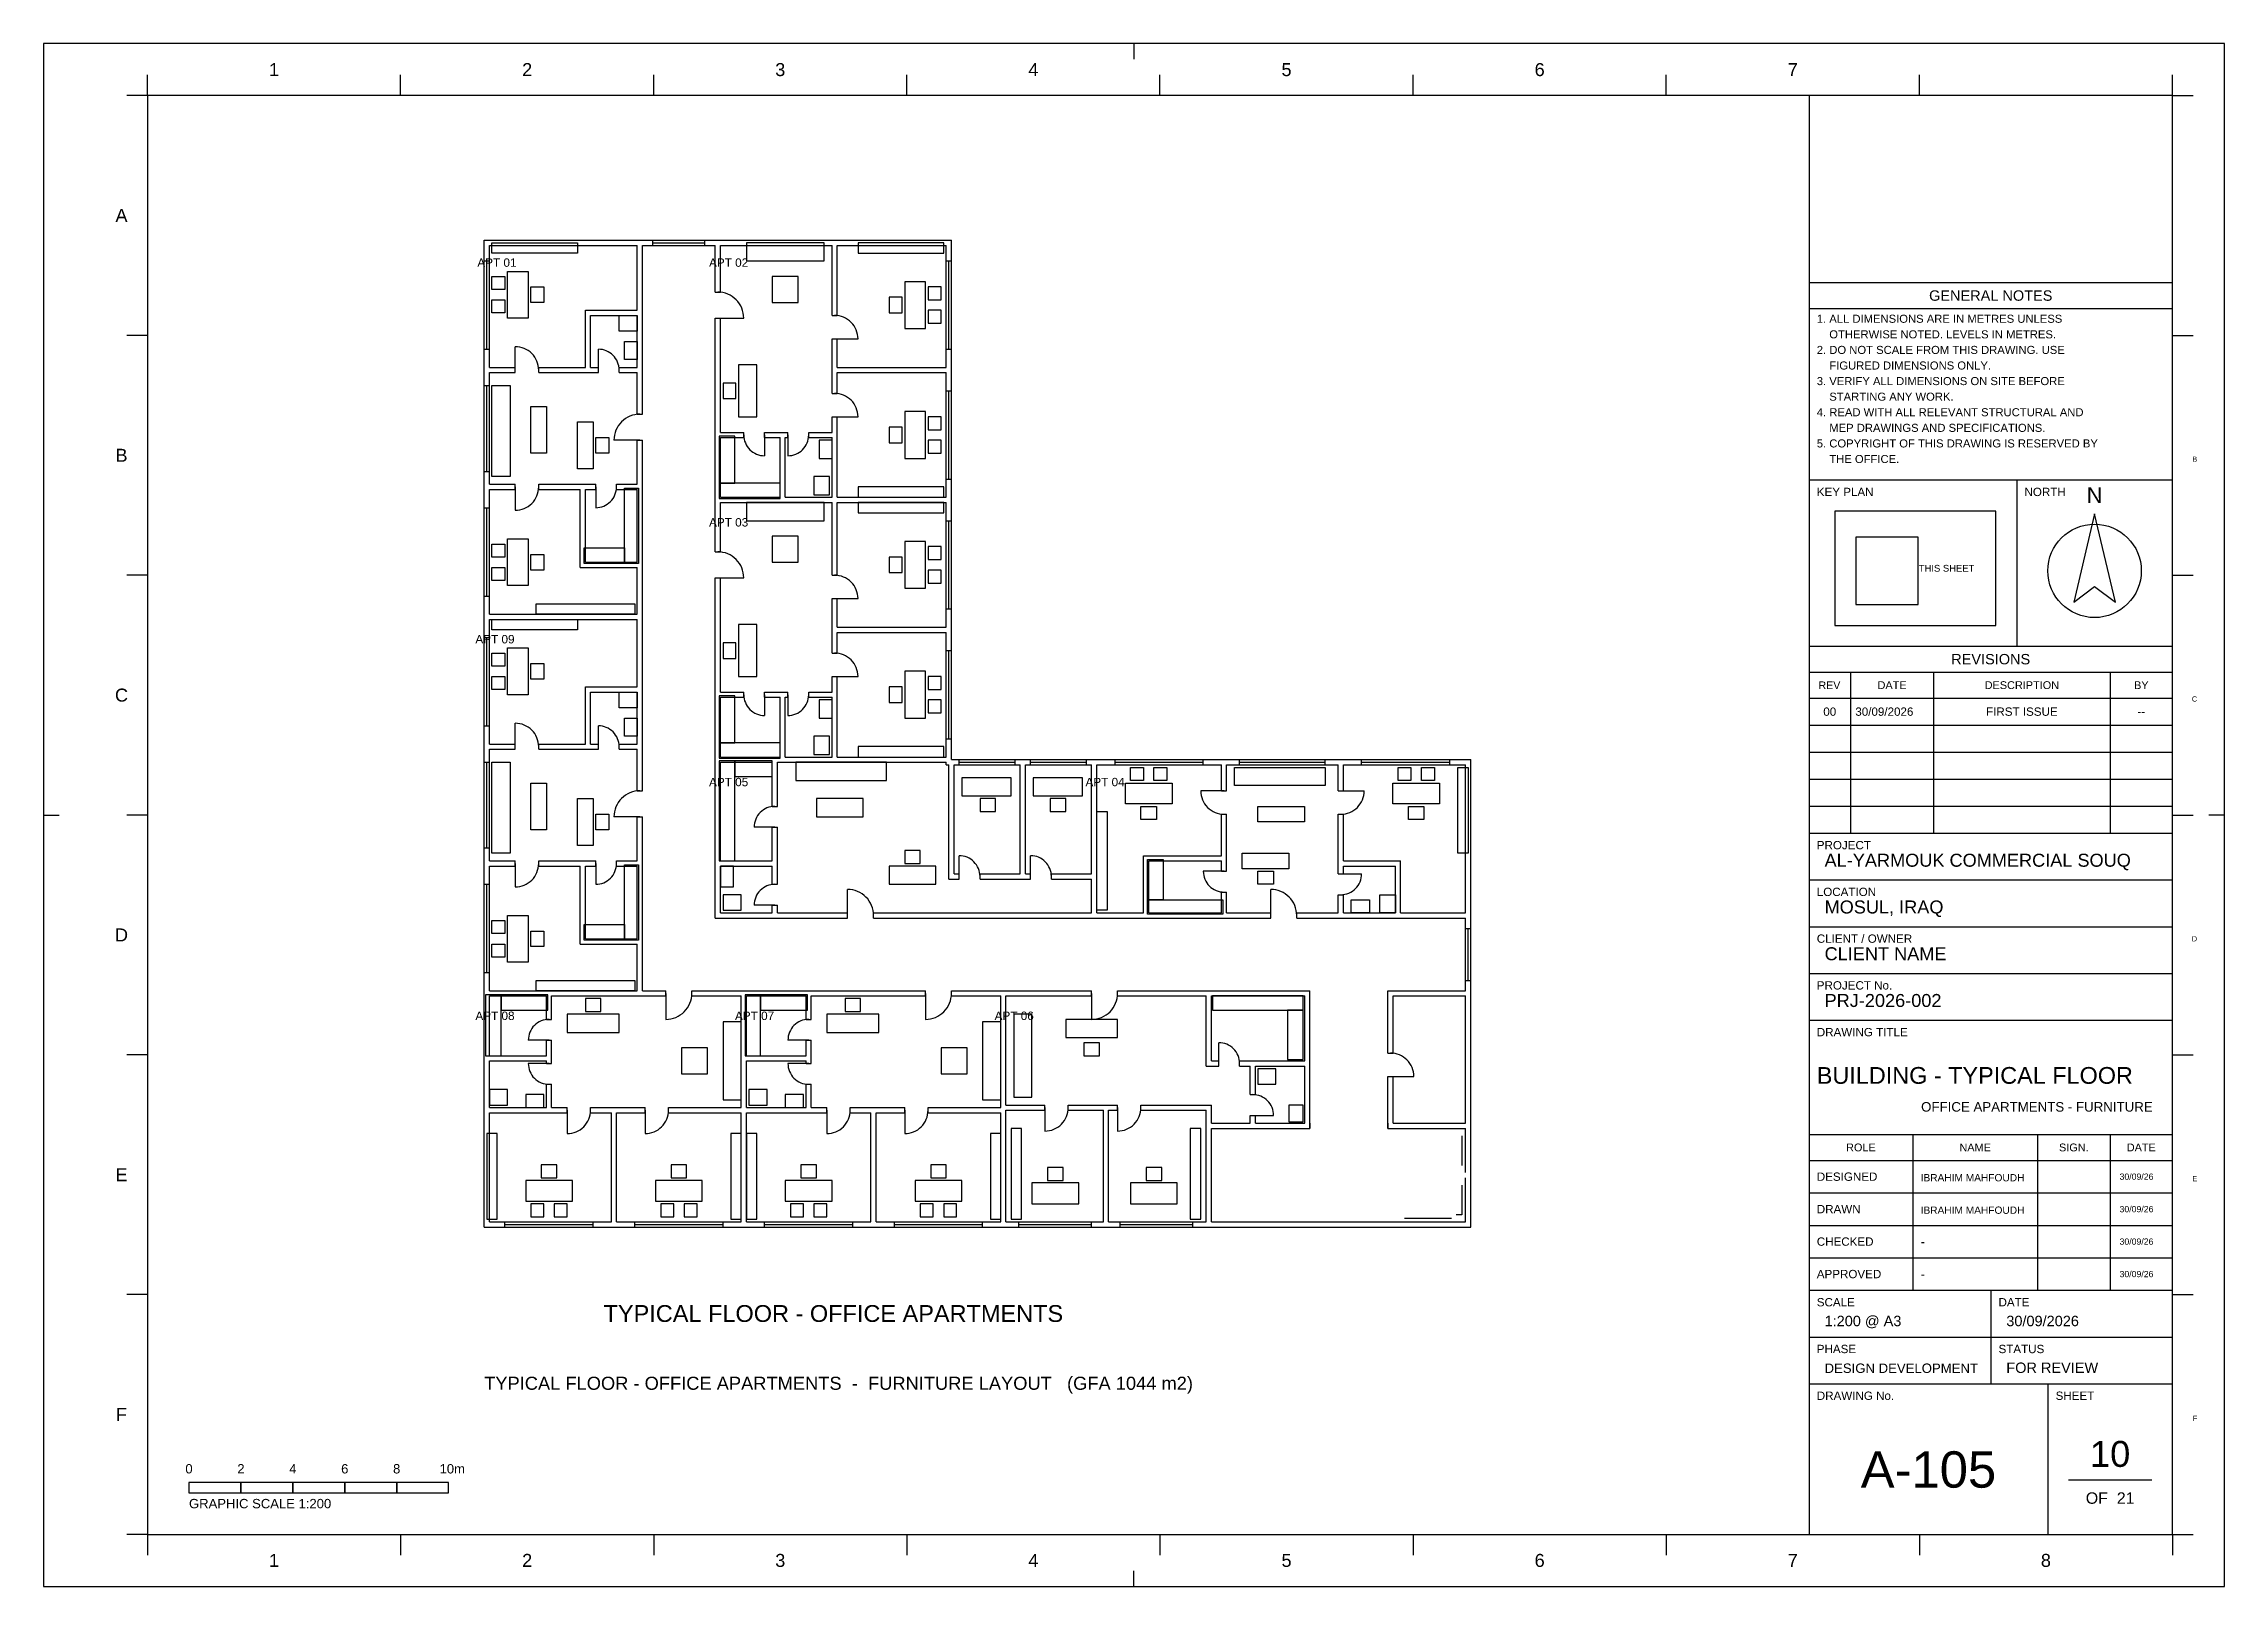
# Model space of a CAD drawing. Header units: metres. Extents: x 0 to 3661, y -5 to 371.
# Drawn here: x 2772 to 2856, y 0 to 59.4 of the extents above; entities that cross this region are included whole.
import ezdxf

# ---------------------------------------------------------------- set-up
doc = ezdxf.new("R2010")
doc.units = ezdxf.units.M
doc.header["$MEASUREMENT"] = 0
doc.layers.get('0').update_dxf_attribs({"color": 8})
for name, color, linetype in [('A-DOOR', 4, 'Continuous'), ('A-FURN', 32, 'Continuous'), ('A-TEXT', 7, 'Continuous'), ('A-UNIT-TAG', 7, 'Continuous'), ('A-WALL', 7, 'Continuous'), ('A-WINDOW', 4, 'Continuous'), ('A3_FRAME', 7, 'Continuous'), ('A3_SHEET', 7, 'Continuous'), ('STAIR', 8, 'Continuous'), ('TB_FIELDS', 7, 'Continuous'), ('TB_HEADINGS', 7, 'Continuous'), ('TB_LABELS', 7, 'Continuous'), ('TB_LINES_THICK', 7, 'Continuous'), ('TB_LINES_THIN', 7, 'Continuous'), ('TB_SYMBOLS', 7, 'Continuous'), ('TITLE', 1, 'Continuous')]:
    doc.layers.add(name, color=color, linetype=linetype)
doc.styles.get("Standard").update_dxf_attribs({"font": 'arial.ttf'})

msp = doc.modelspace()

# ---------------------------------------------------------------- texts
at = {"layer": 'A-TEXT'}
msp.add_text('TYPICAL FLOOR - OFFICE APARTMENTS', height=0.648, dxfattribs=at).set_placement((2793.569, 10.182))
at = {"layer": 'A-UNIT-TAG'}
for s, p in [('APT 01', (2788.706, 50.807)), ('APT 02', (2797.631, 50.807)), ('APT 03', (2797.631, 40.807)), ('APT 09', (2788.631, 36.307)), ('APT 05', (2797.631, 30.807)), ('APT 04', (2812.131, 30.807)), ('APT 08', (2788.631, 21.807)), ('APT 07', (2798.631, 21.807)), ('APT 06', (2808.631, 21.807))]:
    msp.add_text(s, height=0.324, dxfattribs=at).set_placement(p)
at = {"layer": 'TB_FIELDS'}
for s, height, p in [('1. ALL DIMENSIONS ARE IN METRES UNLESS', 0.31, (2840.3, 48.652)), ('    OTHERWISE NOTED. LEVELS IN METRES.', 0.31, (2840.3, 48.052)), ('2. DO NOT SCALE FROM THIS DRAWING. USE', 0.31, (2840.3, 47.452)), ('    FIGURED DIMENSIONS ONLY.', 0.31, (2840.3, 46.852)), ('3. VERIFY ALL DIMENSIONS ON SITE BEFORE', 0.31, (2840.3, 46.252)), ('4. READ WITH ALL RELEVANT STRUCTURAL AND', 0.31, (2840.3, 45.052)), ('    STARTING ANY WORK.', 0.31, (2840.3, 45.652)), ('    MEP DRAWINGS AND SPECIFICATIONS.', 0.31, (2840.3, 44.452)), ('5. COPYRIGHT OF THIS DRAWING IS RESERVED BY', 0.31, (2840.3, 43.852)), ('    THE OFFICE.', 0.31, (2840.3, 43.252)), ('00', 0.32, (2840.551, 33.52)), ('30/09/2026', 0.32, (2841.784, 33.52)), ('FIRST ISSUE', 0.32, (2846.821, 33.52)), ('--', 0.32, (2852.651, 33.52)), ('AL-YARMOUK COMMERCIAL SOUQ', 0.5, (2840.6, 27.708)), ('MOSUL, IRAQ', 0.5, (2840.6, 25.908)), ('CLIENT NAME', 0.5, (2840.6, 24.108)), ('PRJ-2026-002', 0.5, (2840.6, 22.308)), ('OFFICE APARTMENTS - FURNITURE', 0.3661, (2844.318, 18.28)), ('IBRAHIM MAHFOUDH', 0.2799, (2844.3, 15.595)), ('30/09/26', 0.24, (2851.962, 15.655)), ('IBRAHIM MAHFOUDH', 0.2799, (2844.3, 14.345)), ('30/09/26', 0.24, (2851.962, 14.405)), ('-', 0.36, (2844.3, 13.095)), ('30/09/26', 0.24, (2851.962, 13.155)), ('-', 0.36, (2844.3, 11.845)), ('30/09/26', 0.24, (2851.962, 11.905)), ('1:200 @ A3', 0.4, (2840.6, 10.018)), ('30/09/2026', 0.4, (2847.6, 10.018)), ('DESIGN DEVELOPMENT', 0.3625, (2840.6, 8.218)), ('FOR REVIEW', 0.4, (2847.6, 8.218)), ('OF  21', 0.44, (2850.661, 3.18))]:
    msp.add_text(s, height=height, dxfattribs=at).set_placement(p)
at = {"layer": 'TB_HEADINGS'}
for s, height, p in [('GENERAL NOTES', 0.4, (2844.625, 49.5)), ('REVISIONS', 0.4, (2845.478, 35.5)), ('BUILDING - TYPICAL FLOOR', 0.6456, (2840.3, 19.35)), ('A-105', 1.4, (2841.992, 3.8)), ('10', 1, (2850.823, 4.6))]:
    msp.add_text(s, height=height, dxfattribs=at).set_placement(p)
at = {"layer": 'TB_LABELS'}
for s, height, p in [('1', 0.5, (2780.681, 58.15)), ('2', 0.5, (2790.431, 58.15)), ('3', 0.5, (2800.181, 58.15)), ('4', 0.5, (2809.931, 58.15)), ('5', 0.5, (2819.681, 58.15)), ('6', 0.5, (2829.431, 58.15)), ('7', 0.5, (2839.181, 58.15)), ('A', 0.5, (2774.767, 52.533)), ('B', 0.5, (2774.767, 43.3)), ('B', 0.2, (2854.767, 43.3)), ('KEY PLAN', 0.32, (2840.3, 41.98)), ('NORTH', 0.32, (2848.3, 41.98)), ('THIS SHEET', 0.26, (2844.23, 39.07)), ('C', 0.5, (2774.748, 34.067)), ('REV', 0.2915, (2840.369, 34.55)), ('DATE', 0.3, (2842.641, 34.55)), ('DESCRIPTION', 0.3, (2846.768, 34.55)), ('BY', 0.3, (2852.521, 34.55)), ('C', 0.2, (2854.748, 34.067)), ('PROJECT', 0.32, (2840.3, 28.38)), ('LOCATION', 0.32, (2840.3, 26.58)), ('D', 0.5, (2774.748, 24.833)), ('CLIENT / OWNER', 0.32, (2840.3, 24.78)), ('D', 0.2, (2854.748, 24.833)), ('PROJECT No.', 0.32, (2840.3, 22.98)), ('DRAWING TITLE', 0.32, (2840.3, 21.18)), ('ROLE', 0.3, (2841.429, 16.75)), ('NAME', 0.3, (2845.795, 16.75)), ('SIGN.', 0.3, (2849.63, 16.75)), ('DATE', 0.3, (2852.241, 16.75)), ('E', 0.5, (2774.767, 15.6)), ('DESIGNED', 0.32, (2840.3, 15.615)), ('E', 0.2, (2854.767, 15.6)), ('DRAWN', 0.32, (2840.3, 14.365)), ('CHECKED', 0.32, (2840.3, 13.115)), ('APPROVED', 0.32, (2840.3, 11.865)), ('SCALE', 0.32, (2840.3, 10.78)), ('DATE', 0.32, (2847.3, 10.78)), ('PHASE', 0.32, (2840.3, 8.98)), ('STATUS', 0.32, (2847.3, 8.98)), ('F', 0.5, (2774.787, 6.367)), ('DRAWING No.', 0.32, (2840.3, 7.18)), ('SHEET', 0.32, (2849.5, 7.18)), ('F', 0.2, (2854.787, 6.367)), ('0', 0.36, (2777.46, 4.347)), ('2', 0.36, (2779.46, 4.347)), ('4', 0.36, (2781.46, 4.347)), ('6', 0.36, (2783.46, 4.347)), ('8', 0.36, (2785.46, 4.347)), ('10m', 0.36, (2787.251, 4.347)), ('GRAPHIC SCALE 1:200', 0.36, (2777.6, 3.007)), ('1', 0.5, (2780.681, 0.75)), ('2', 0.5, (2790.431, 0.75)), ('3', 0.5, (2800.181, 0.75)), ('4', 0.5, (2809.931, 0.75)), ('5', 0.5, (2819.681, 0.75)), ('6', 0.5, (2829.431, 0.75)), ('7', 0.5, (2839.181, 0.75)), ('8', 0.5, (2848.931, 0.75))]:
    msp.add_text(s, height=height, dxfattribs=at).set_placement(p)
at = {"layer": 'TB_SYMBOLS'}
msp.add_text('N', height=0.6, dxfattribs=at).set_placement((2850.697, 41.718))
at = {"layer": 'TITLE'}
msp.add_text('TYPICAL FLOOR - OFFICE APARTMENTS  -  FURNITURE LAYOUT   (GFA 1044 m2)', height=0.504, dxfattribs=at).set_placement((2788.969, 7.568))

# ---------------------------------------------------------------- linework, layer by layer
for p, q in [((2820.778, 17.832), (2820.778, 17.632)), ((2823.778, 17.832), (2823.778, 17.632))]:
    msp.add_line(p, q)
at = {"layer": 'A-DOOR'}
for p, q in [((2797.969, 48.832), (2798.969, 48.832)), ((2802.469, 48.032), (2803.369, 48.032)), ((2790.169, 46.832), (2790.169, 47.732)), ((2793.369, 46.832), (2793.369, 47.632)), ((2802.469, 45.032), (2803.369, 45.032)), ((2794.969, 44.132), (2793.969, 44.132)), ((2799.769, 44.332), (2799.769, 43.532)), ((2800.669, 44.332), (2800.669, 43.532)), ((2790.169, 42.332), (2790.169, 41.432)), ((2793.269, 42.332), (2793.269, 41.532)), ((2797.969, 38.832), (2798.969, 38.832)), ((2802.469, 38.032), (2803.369, 38.032)), ((2802.469, 35.032), (2803.369, 35.032)), ((2799.769, 34.332), (2799.769, 33.532)), ((2800.669, 34.332), (2800.669, 33.532)), ((2790.169, 32.332), (2790.169, 33.232)), ((2793.369, 32.332), (2793.369, 33.132)), ((2817.469, 30.632), (2816.569, 30.632)), ((2821.969, 30.632), (2822.869, 30.632)), ((2794.969, 29.632), (2793.969, 29.632)), ((2800.169, 29.232), (2799.369, 29.232)), ((2790.169, 27.832), (2790.169, 26.932)), ((2793.269, 27.832), (2793.269, 27.032)), ((2807.269, 27.332), (2807.269, 28.132)), ((2810.019, 27.332), (2810.019, 28.132)), ((2817.469, 27.532), (2816.669, 27.532)), ((2821.969, 27.432), (2822.769, 27.432)), ((2800.169, 26.232), (2799.369, 26.232)), ((2802.969, 25.832), (2802.969, 26.832)), ((2819.269, 25.832), (2819.269, 26.832)), ((2795.969, 22.832), (2795.969, 21.832)), ((2805.969, 22.832), (2805.969, 21.832)), ((2812.369, 22.832), (2812.369, 21.832)), ((2791.469, 21.032), (2790.669, 21.032)), ((2801.469, 21.032), (2800.669, 21.032)), ((2817.269, 20.132), (2817.269, 20.932)), ((2791.469, 20.132), (2790.669, 20.132)), ((2801.469, 20.132), (2800.669, 20.132)), ((2823.878, 19.632), (2824.778, 19.632)), ((2792.169, 18.332), (2792.169, 17.432)), ((2795.169, 18.332), (2795.169, 17.432)), ((2802.169, 18.332), (2802.169, 17.432)), ((2805.169, 18.332), (2805.169, 17.432)), ((2810.569, 18.432), (2810.569, 17.532)), ((2813.369, 18.432), (2813.369, 17.532)), ((2818.579, 18.132), (2819.379, 18.132))]:
    msp.add_line(p, q, dxfattribs=at)
for points in [[(2798.969, 48.832), (2798.964, 48.93), (2798.95, 49.027), (2798.926, 49.122), (2798.893, 49.215), (2798.851, 49.303), (2798.8, 49.387), (2798.742, 49.466), (2798.676, 49.539), (2798.603, 49.605), (2798.524, 49.663), (2798.44, 49.714), (2798.352, 49.756), (2798.259, 49.789), (2798.164, 49.813), (2798.067, 49.827), (2797.969, 49.832)], [(2803.369, 48.032), (2803.365, 48.12), (2803.352, 48.207), (2803.33, 48.293), (2803.3, 48.376), (2803.262, 48.456), (2803.217, 48.532), (2803.164, 48.603), (2803.105, 48.668), (2803.04, 48.728), (2802.969, 48.78), (2802.893, 48.826), (2802.813, 48.863), (2802.73, 48.893), (2802.644, 48.915), (2802.557, 48.928), (2802.469, 48.932)], [(2791.069, 46.832), (2791.064, 46.92), (2791.051, 47.007), (2791.03, 47.093), (2791, 47.176), (2790.963, 47.256), (2790.917, 47.332), (2790.865, 47.403), (2790.805, 47.468), (2790.74, 47.528), (2790.669, 47.58), (2790.593, 47.626), (2790.513, 47.663), (2790.43, 47.693), (2790.344, 47.715), (2790.257, 47.727), (2790.169, 47.732)], [(2794.169, 46.832), (2794.165, 46.91), (2794.153, 46.988), (2794.134, 47.064), (2794.108, 47.138), (2794.074, 47.209), (2794.034, 47.276), (2793.987, 47.339), (2793.934, 47.398), (2793.876, 47.45), (2793.813, 47.497), (2793.746, 47.537), (2793.675, 47.571), (2793.601, 47.597), (2793.525, 47.617), (2793.447, 47.628), (2793.369, 47.632)], [(2803.369, 45.032), (2803.365, 45.12), (2803.352, 45.207), (2803.33, 45.293), (2803.3, 45.376), (2803.262, 45.456), (2803.217, 45.532), (2803.164, 45.603), (2803.105, 45.668), (2803.04, 45.728), (2802.969, 45.78), (2802.893, 45.826), (2802.813, 45.863), (2802.73, 45.893), (2802.644, 45.915), (2802.557, 45.928), (2802.469, 45.932)], [(2794.969, 45.132), (2794.871, 45.127), (2794.774, 45.113), (2794.678, 45.089), (2794.586, 45.056), (2794.497, 45.014), (2794.413, 44.963), (2794.334, 44.905), (2794.262, 44.839), (2794.196, 44.766), (2794.137, 44.687), (2794.087, 44.603), (2794.045, 44.515), (2794.012, 44.422), (2793.988, 44.327), (2793.974, 44.23), (2793.969, 44.132)], [(2798.969, 44.332), (2798.973, 44.254), (2798.984, 44.176), (2799.003, 44.1), (2799.03, 44.026), (2799.063, 43.955), (2799.104, 43.887), (2799.15, 43.824), (2799.203, 43.766), (2799.261, 43.714), (2799.324, 43.667), (2799.392, 43.626), (2799.463, 43.593), (2799.537, 43.566), (2799.613, 43.547), (2799.69, 43.536), (2799.769, 43.532)], [(2800.669, 43.532), (2800.747, 43.536), (2800.825, 43.547), (2800.901, 43.566), (2800.975, 43.593), (2801.046, 43.626), (2801.113, 43.667), (2801.176, 43.714), (2801.234, 43.766), (2801.287, 43.824), (2801.334, 43.887), (2801.374, 43.955), (2801.408, 44.026), (2801.434, 44.1), (2801.453, 44.176), (2801.465, 44.254), (2801.469, 44.332)], [(2790.169, 41.432), (2790.257, 41.436), (2790.344, 41.449), (2790.43, 41.471), (2790.513, 41.5), (2790.593, 41.538), (2790.669, 41.584), (2790.74, 41.636), (2790.805, 41.696), (2790.865, 41.761), (2790.917, 41.832), (2790.963, 41.908), (2791, 41.987), (2791.03, 42.071), (2791.051, 42.156), (2791.064, 42.244), (2791.069, 42.332)], [(2793.269, 41.532), (2793.347, 41.536), (2793.425, 41.547), (2793.501, 41.566), (2793.575, 41.593), (2793.646, 41.626), (2793.713, 41.667), (2793.776, 41.714), (2793.834, 41.766), (2793.887, 41.824), (2793.934, 41.887), (2793.974, 41.955), (2794.008, 42.026), (2794.034, 42.1), (2794.053, 42.176), (2794.065, 42.254), (2794.069, 42.332)], [(2798.969, 38.832), (2798.964, 38.93), (2798.95, 39.027), (2798.926, 39.122), (2798.893, 39.215), (2798.851, 39.303), (2798.8, 39.387), (2798.742, 39.466), (2798.676, 39.539), (2798.603, 39.605), (2798.524, 39.663), (2798.44, 39.714), (2798.352, 39.756), (2798.259, 39.789), (2798.164, 39.813), (2798.067, 39.827), (2797.969, 39.832)], [(2803.369, 38.032), (2803.365, 38.12), (2803.352, 38.207), (2803.33, 38.293), (2803.3, 38.376), (2803.262, 38.456), (2803.217, 38.532), (2803.164, 38.603), (2803.105, 38.668), (2803.04, 38.728), (2802.969, 38.78), (2802.893, 38.826), (2802.813, 38.863), (2802.73, 38.893), (2802.644, 38.915), (2802.557, 38.928), (2802.469, 38.932)], [(2803.369, 35.032), (2803.365, 35.12), (2803.352, 35.207), (2803.33, 35.293), (2803.3, 35.376), (2803.262, 35.456), (2803.217, 35.532), (2803.164, 35.603), (2803.105, 35.668), (2803.04, 35.728), (2802.969, 35.78), (2802.893, 35.826), (2802.813, 35.863), (2802.73, 35.893), (2802.644, 35.915), (2802.557, 35.928), (2802.469, 35.932)], [(2798.969, 34.332), (2798.973, 34.254), (2798.984, 34.176), (2799.003, 34.1), (2799.03, 34.026), (2799.063, 33.955), (2799.104, 33.887), (2799.15, 33.824), (2799.203, 33.766), (2799.261, 33.714), (2799.324, 33.667), (2799.392, 33.626), (2799.463, 33.593), (2799.537, 33.566), (2799.613, 33.547), (2799.69, 33.536), (2799.769, 33.532)], [(2800.669, 33.532), (2800.747, 33.536), (2800.825, 33.547), (2800.901, 33.566), (2800.975, 33.593), (2801.046, 33.626), (2801.113, 33.667), (2801.176, 33.714), (2801.234, 33.766), (2801.287, 33.824), (2801.334, 33.887), (2801.374, 33.955), (2801.408, 34.026), (2801.434, 34.1), (2801.453, 34.176), (2801.465, 34.254), (2801.469, 34.332)], [(2791.069, 32.332), (2791.064, 32.42), (2791.051, 32.507), (2791.03, 32.593), (2791, 32.676), (2790.963, 32.756), (2790.917, 32.832), (2790.865, 32.903), (2790.805, 32.968), (2790.74, 33.028), (2790.669, 33.08), (2790.593, 33.126), (2790.513, 33.163), (2790.43, 33.193), (2790.344, 33.215), (2790.257, 33.227), (2790.169, 33.232)], [(2794.169, 32.332), (2794.165, 32.41), (2794.153, 32.488), (2794.134, 32.564), (2794.108, 32.638), (2794.074, 32.709), (2794.034, 32.776), (2793.987, 32.839), (2793.934, 32.898), (2793.876, 32.95), (2793.813, 32.997), (2793.746, 33.037), (2793.675, 33.071), (2793.601, 33.097), (2793.525, 33.117), (2793.447, 33.128), (2793.369, 33.132)], [(2794.969, 30.632), (2794.871, 30.627), (2794.774, 30.613), (2794.678, 30.589), (2794.586, 30.556), (2794.497, 30.514), (2794.413, 30.463), (2794.334, 30.405), (2794.262, 30.339), (2794.196, 30.266), (2794.137, 30.187), (2794.087, 30.103), (2794.045, 30.015), (2794.012, 29.922), (2793.988, 29.827), (2793.974, 29.73), (2793.969, 29.632)], [(2816.569, 30.632), (2816.573, 30.544), (2816.586, 30.456), (2816.608, 30.371), (2816.637, 30.288), (2816.675, 30.208), (2816.72, 30.132), (2816.773, 30.061), (2816.832, 29.995), (2816.898, 29.936), (2816.969, 29.884), (2817.045, 29.838), (2817.124, 29.8), (2817.208, 29.771), (2817.293, 29.749), (2817.381, 29.736), (2817.469, 29.732)], [(2821.969, 29.732), (2822.057, 29.736), (2822.144, 29.749), (2822.23, 29.771), (2822.313, 29.8), (2822.393, 29.838), (2822.469, 29.884), (2822.54, 29.936), (2822.605, 29.995), (2822.664, 30.061), (2822.717, 30.132), (2822.762, 30.208), (2822.8, 30.288), (2822.83, 30.371), (2822.852, 30.456), (2822.865, 30.544), (2822.869, 30.632)], [(2800.169, 30.032), (2800.09, 30.028), (2800.013, 30.017), (2799.936, 29.997), (2799.863, 29.971), (2799.792, 29.937), (2799.724, 29.897), (2799.661, 29.85), (2799.603, 29.798), (2799.55, 29.739), (2799.504, 29.676), (2799.463, 29.609), (2799.43, 29.538), (2799.403, 29.464), (2799.384, 29.388), (2799.373, 29.31), (2799.369, 29.232)], [(2790.169, 26.932), (2790.257, 26.936), (2790.344, 26.949), (2790.43, 26.971), (2790.513, 27), (2790.593, 27.038), (2790.669, 27.084), (2790.74, 27.136), (2790.805, 27.195), (2790.865, 27.261), (2790.917, 27.332), (2790.963, 27.408), (2791, 27.488), (2791.03, 27.571), (2791.051, 27.656), (2791.064, 27.744), (2791.069, 27.832)], [(2793.269, 27.032), (2793.347, 27.036), (2793.425, 27.047), (2793.501, 27.066), (2793.575, 27.093), (2793.646, 27.126), (2793.713, 27.167), (2793.776, 27.213), (2793.834, 27.266), (2793.887, 27.324), (2793.934, 27.387), (2793.974, 27.455), (2794.008, 27.526), (2794.034, 27.6), (2794.053, 27.676), (2794.065, 27.753), (2794.069, 27.832)], [(2808.069, 27.332), (2808.065, 27.41), (2808.053, 27.488), (2808.034, 27.564), (2808.008, 27.638), (2807.974, 27.709), (2807.934, 27.776), (2807.887, 27.839), (2807.834, 27.898), (2807.776, 27.95), (2807.713, 27.997), (2807.646, 28.037), (2807.575, 28.071), (2807.501, 28.097), (2807.425, 28.116), (2807.347, 28.128), (2807.269, 28.132)], [(2810.819, 27.332), (2810.815, 27.41), (2810.803, 27.488), (2810.784, 27.564), (2810.758, 27.638), (2810.724, 27.709), (2810.684, 27.776), (2810.637, 27.839), (2810.584, 27.898), (2810.526, 27.95), (2810.463, 27.997), (2810.396, 28.037), (2810.325, 28.071), (2810.251, 28.097), (2810.175, 28.116), (2810.097, 28.128), (2810.019, 28.132)], [(2800.169, 27.032), (2800.09, 27.028), (2800.013, 27.017), (2799.936, 26.997), (2799.863, 26.971), (2799.792, 26.937), (2799.724, 26.897), (2799.661, 26.85), (2799.603, 26.798), (2799.55, 26.739), (2799.504, 26.676), (2799.463, 26.609), (2799.43, 26.538), (2799.403, 26.464), (2799.384, 26.388), (2799.373, 26.31), (2799.369, 26.232)], [(2816.669, 27.532), (2816.673, 27.453), (2816.684, 27.376), (2816.703, 27.3), (2816.73, 27.226), (2816.763, 27.155), (2816.804, 27.087), (2816.85, 27.024), (2816.903, 26.966), (2816.961, 26.913), (2817.024, 26.867), (2817.092, 26.826), (2817.163, 26.793), (2817.237, 26.766), (2817.313, 26.747), (2817.39, 26.736), (2817.469, 26.732)], [(2821.969, 26.632), (2822.047, 26.636), (2822.125, 26.647), (2822.201, 26.666), (2822.275, 26.693), (2822.346, 26.726), (2822.413, 26.767), (2822.476, 26.814), (2822.535, 26.866), (2822.587, 26.924), (2822.634, 26.987), (2822.674, 27.055), (2822.708, 27.126), (2822.734, 27.2), (2822.753, 27.276), (2822.765, 27.354), (2822.769, 27.432)], [(2803.969, 25.832), (2803.964, 25.93), (2803.95, 26.027), (2803.926, 26.122), (2803.893, 26.215), (2803.851, 26.303), (2803.8, 26.387), (2803.742, 26.466), (2803.676, 26.539), (2803.603, 26.605), (2803.524, 26.663), (2803.44, 26.714), (2803.352, 26.756), (2803.259, 26.789), (2803.164, 26.813), (2803.067, 26.827), (2802.969, 26.832)], [(2820.269, 25.832), (2820.264, 25.93), (2820.249, 26.027), (2820.226, 26.122), (2820.193, 26.215), (2820.151, 26.303), (2820.1, 26.387), (2820.042, 26.466), (2819.976, 26.539), (2819.903, 26.605), (2819.824, 26.663), (2819.74, 26.714), (2819.651, 26.756), (2819.559, 26.789), (2819.464, 26.813), (2819.367, 26.827), (2819.269, 26.832)], [(2795.969, 21.832), (2796.067, 21.837), (2796.164, 21.851), (2796.259, 21.875), (2796.352, 21.908), (2796.44, 21.95), (2796.524, 22), (2796.603, 22.059), (2796.676, 22.125), (2796.742, 22.198), (2796.8, 22.276), (2796.851, 22.36), (2796.893, 22.449), (2796.926, 22.542), (2796.95, 22.637), (2796.964, 22.734), (2796.969, 22.832)], [(2805.969, 21.832), (2806.067, 21.837), (2806.164, 21.851), (2806.259, 21.875), (2806.352, 21.908), (2806.44, 21.95), (2806.524, 22), (2806.603, 22.059), (2806.676, 22.125), (2806.742, 22.198), (2806.8, 22.276), (2806.851, 22.36), (2806.893, 22.449), (2806.926, 22.542), (2806.95, 22.637), (2806.964, 22.734), (2806.969, 22.832)], [(2812.369, 21.832), (2812.467, 21.837), (2812.564, 21.851), (2812.659, 21.875), (2812.751, 21.908), (2812.84, 21.95), (2812.924, 22), (2813.003, 22.059), (2813.076, 22.125), (2813.142, 22.198), (2813.2, 22.276), (2813.251, 22.36), (2813.293, 22.449), (2813.326, 22.542), (2813.349, 22.637), (2813.364, 22.734), (2813.369, 22.832)], [(2791.469, 21.832), (2791.39, 21.828), (2791.313, 21.817), (2791.237, 21.797), (2791.163, 21.771), (2791.092, 21.737), (2791.024, 21.697), (2790.961, 21.65), (2790.903, 21.598), (2790.85, 21.539), (2790.804, 21.476), (2790.763, 21.409), (2790.73, 21.338), (2790.703, 21.264), (2790.684, 21.188), (2790.673, 21.11), (2790.669, 21.032)], [(2801.469, 21.832), (2801.39, 21.828), (2801.313, 21.817), (2801.237, 21.797), (2801.163, 21.771), (2801.092, 21.737), (2801.024, 21.697), (2800.961, 21.65), (2800.903, 21.598), (2800.85, 21.539), (2800.804, 21.476), (2800.763, 21.409), (2800.73, 21.338), (2800.703, 21.264), (2800.684, 21.188), (2800.673, 21.11), (2800.669, 21.032)], [(2818.069, 20.132), (2818.065, 20.21), (2818.053, 20.288), (2818.034, 20.364), (2818.008, 20.438), (2817.974, 20.509), (2817.934, 20.576), (2817.887, 20.639), (2817.834, 20.698), (2817.776, 20.75), (2817.713, 20.797), (2817.646, 20.837), (2817.575, 20.871), (2817.501, 20.897), (2817.425, 20.916), (2817.347, 20.928), (2817.269, 20.932)], [(2824.778, 19.632), (2824.774, 19.72), (2824.761, 19.807), (2824.74, 19.893), (2824.71, 19.976), (2824.672, 20.056), (2824.627, 20.132), (2824.574, 20.203), (2824.515, 20.268), (2824.449, 20.328), (2824.378, 20.38), (2824.302, 20.426), (2824.223, 20.463), (2824.14, 20.493), (2824.054, 20.515), (2823.966, 20.527), (2823.878, 20.532)], [(2790.669, 20.132), (2790.673, 20.053), (2790.684, 19.976), (2790.703, 19.9), (2790.73, 19.826), (2790.763, 19.755), (2790.804, 19.687), (2790.85, 19.624), (2790.903, 19.566), (2790.961, 19.514), (2791.024, 19.467), (2791.092, 19.426), (2791.163, 19.393), (2791.237, 19.366), (2791.313, 19.347), (2791.39, 19.336), (2791.469, 19.332)], [(2800.669, 20.132), (2800.673, 20.053), (2800.684, 19.976), (2800.703, 19.9), (2800.73, 19.826), (2800.763, 19.755), (2800.804, 19.687), (2800.85, 19.624), (2800.903, 19.566), (2800.961, 19.514), (2801.024, 19.467), (2801.092, 19.426), (2801.163, 19.393), (2801.237, 19.366), (2801.313, 19.347), (2801.39, 19.336), (2801.469, 19.332)], [(2819.379, 18.132), (2819.375, 18.21), (2819.363, 18.288), (2819.344, 18.364), (2819.318, 18.438), (2819.284, 18.509), (2819.244, 18.576), (2819.197, 18.639), (2819.144, 18.698), (2819.086, 18.75), (2819.023, 18.797), (2818.956, 18.837), (2818.885, 18.871), (2818.811, 18.897), (2818.735, 18.916), (2818.657, 18.928), (2818.579, 18.932)], [(2792.169, 17.432), (2792.257, 17.436), (2792.344, 17.449), (2792.43, 17.471), (2792.513, 17.5), (2792.593, 17.538), (2792.669, 17.584), (2792.74, 17.636), (2792.805, 17.695), (2792.865, 17.761), (2792.917, 17.832), (2792.963, 17.908), (2793, 17.988), (2793.03, 18.071), (2793.051, 18.156), (2793.064, 18.244), (2793.069, 18.332)], [(2795.169, 17.432), (2795.257, 17.436), (2795.344, 17.449), (2795.43, 17.471), (2795.513, 17.5), (2795.593, 17.538), (2795.669, 17.584), (2795.74, 17.636), (2795.805, 17.695), (2795.865, 17.761), (2795.917, 17.832), (2795.963, 17.908), (2796, 17.988), (2796.03, 18.071), (2796.051, 18.156), (2796.064, 18.244), (2796.069, 18.332)], [(2802.169, 17.432), (2802.257, 17.436), (2802.344, 17.449), (2802.43, 17.471), (2802.513, 17.5), (2802.593, 17.538), (2802.669, 17.584), (2802.74, 17.636), (2802.805, 17.695), (2802.865, 17.761), (2802.917, 17.832), (2802.963, 17.908), (2803, 17.988), (2803.03, 18.071), (2803.051, 18.156), (2803.064, 18.244), (2803.069, 18.332)], [(2805.169, 17.432), (2805.257, 17.436), (2805.344, 17.449), (2805.43, 17.471), (2805.513, 17.5), (2805.593, 17.538), (2805.669, 17.584), (2805.74, 17.636), (2805.805, 17.695), (2805.865, 17.761), (2805.917, 17.832), (2805.963, 17.908), (2806, 17.988), (2806.03, 18.071), (2806.051, 18.156), (2806.064, 18.244), (2806.069, 18.332)], [(2810.569, 17.532), (2810.657, 17.536), (2810.744, 17.549), (2810.83, 17.571), (2810.913, 17.6), (2810.993, 17.638), (2811.069, 17.683), (2811.14, 17.736), (2811.205, 17.796), (2811.265, 17.861), (2811.317, 17.932), (2811.363, 18.008), (2811.4, 18.087), (2811.43, 18.171), (2811.452, 18.256), (2811.464, 18.344), (2811.469, 18.432)], [(2813.369, 17.532), (2813.457, 17.536), (2813.544, 17.549), (2813.63, 17.571), (2813.713, 17.6), (2813.793, 17.638), (2813.869, 17.683), (2813.94, 17.736), (2814.005, 17.796), (2814.064, 17.861), (2814.117, 17.932), (2814.163, 18.008), (2814.2, 18.087), (2814.23, 18.171), (2814.251, 18.256), (2814.265, 18.344), (2814.269, 18.432)]]:
    msp.add_lwpolyline(points, dxfattribs=at)
at = {"layer": 'A-FURN'}
for p, q in [((2789.269, 51.332), (2789.269, 51.732)), ((2789.269, 51.732), (2792.569, 51.732)), ((2792.569, 51.332), (2789.269, 51.332)), ((2792.569, 51.732), (2792.569, 51.332)), ((2802.069, 51.732), (2799.069, 51.732)), ((2799.069, 51.732), (2799.069, 51.032)), ((2802.069, 51.032), (2802.069, 51.732)), ((2806.669, 51.732), (2803.369, 51.732)), ((2803.369, 51.732), (2803.369, 51.332)), ((2803.369, 51.332), (2806.669, 51.332)), ((2806.669, 51.332), (2806.669, 51.732)), ((2789.269, 49.932), (2789.269, 50.432)), ((2789.269, 50.432), (2789.769, 50.432)), ((2789.769, 50.432), (2789.769, 49.932)), ((2789.869, 48.832), (2789.869, 50.632)), ((2789.869, 50.632), (2790.669, 50.632)), ((2790.669, 50.632), (2790.669, 48.832)), ((2799.069, 51.032), (2802.069, 51.032)), ((2801.069, 50.432), (2800.069, 50.432)), ((2800.069, 50.432), (2800.069, 49.432)), ((2801.069, 49.432), (2801.069, 50.432)), ((2789.769, 49.932), (2789.269, 49.932)), ((2790.769, 49.432), (2790.769, 50.032)), ((2790.769, 50.032), (2791.269, 50.032)), ((2791.269, 50.032), (2791.269, 49.432)), ((2805.069, 49.632), (2804.569, 49.632)), ((2804.569, 49.632), (2804.569, 49.032)), ((2805.069, 49.032), (2805.069, 49.632)), ((2805.969, 50.232), (2805.169, 50.232)), ((2805.169, 50.232), (2805.169, 48.432)), ((2805.969, 48.432), (2805.969, 50.232)), ((2806.569, 50.032), (2806.069, 50.032)), ((2806.069, 50.032), (2806.069, 49.532)), ((2806.569, 49.532), (2806.569, 50.032)), ((2789.269, 49.032), (2789.269, 49.532)), ((2789.269, 49.532), (2789.769, 49.532)), ((2789.769, 49.032), (2789.269, 49.032)), ((2789.769, 49.532), (2789.769, 49.032)), ((2790.669, 48.832), (2789.869, 48.832)), ((2791.269, 49.432), (2790.769, 49.432)), ((2794.169, 48.332), (2794.169, 48.932)), ((2794.169, 48.932), (2794.869, 48.932)), ((2794.869, 48.932), (2794.869, 48.332)), ((2800.069, 49.432), (2801.069, 49.432)), ((2804.569, 49.032), (2805.069, 49.032)), ((2806.069, 49.532), (2806.569, 49.532)), ((2806.569, 49.132), (2806.069, 49.132)), ((2806.069, 49.132), (2806.069, 48.632)), ((2806.569, 48.632), (2806.569, 49.132)), ((2794.869, 48.332), (2794.169, 48.332)), ((2794.369, 47.232), (2794.369, 47.932)), ((2794.369, 47.932), (2794.869, 47.932)), ((2794.869, 47.932), (2794.869, 47.232)), ((2805.169, 48.432), (2805.969, 48.432)), ((2806.069, 48.632), (2806.569, 48.632)), ((2794.869, 47.232), (2794.369, 47.232)), ((2789.269, 42.732), (2789.269, 46.232)), ((2789.269, 46.232), (2789.969, 46.232)), ((2789.969, 46.232), (2789.969, 42.732)), ((2798.669, 46.332), (2798.169, 46.332)), ((2798.169, 46.332), (2798.169, 45.732)), ((2798.669, 45.732), (2798.669, 46.332)), ((2799.469, 47.032), (2798.769, 47.032)), ((2798.769, 47.032), (2798.769, 45.032)), ((2799.469, 45.032), (2799.469, 47.032)), ((2790.769, 43.632), (2790.769, 45.432)), ((2790.769, 45.432), (2791.369, 45.432)), ((2791.369, 45.432), (2791.369, 43.632)), ((2798.169, 45.732), (2798.669, 45.732)), ((2792.569, 43.032), (2792.569, 44.832)), ((2792.569, 44.832), (2793.169, 44.832)), ((2793.169, 44.832), (2793.169, 43.032)), ((2798.769, 45.032), (2799.469, 45.032)), ((2805.069, 44.632), (2804.569, 44.632)), ((2804.569, 44.632), (2804.569, 44.032)), ((2805.069, 44.032), (2805.069, 44.632)), ((2805.969, 45.232), (2805.169, 45.232)), ((2805.169, 45.232), (2805.169, 43.432)), ((2805.969, 43.432), (2805.969, 45.232)), ((2806.569, 45.032), (2806.069, 45.032)), ((2806.069, 45.032), (2806.069, 44.532)), ((2806.069, 44.532), (2806.569, 44.532)), ((2806.569, 44.532), (2806.569, 45.032)), ((2793.269, 43.632), (2793.269, 44.232)), ((2793.269, 44.232), (2793.769, 44.232)), ((2793.769, 44.232), (2793.769, 43.632)), ((2798.619, 44.282), (2798.019, 44.282)), ((2798.019, 44.282), (2798.019, 42.482)), ((2798.619, 42.482), (2798.619, 44.282)), ((2802.369, 44.132), (2801.869, 44.132)), ((2801.869, 44.132), (2801.869, 43.432)), ((2802.369, 43.432), (2802.369, 44.132)), ((2804.569, 44.032), (2805.069, 44.032)), ((2806.569, 44.132), (2806.069, 44.132)), ((2806.069, 44.132), (2806.069, 43.632)), ((2806.569, 43.632), (2806.569, 44.132)), ((2791.369, 43.632), (2790.769, 43.632)), ((2793.169, 43.032), (2792.569, 43.032)), ((2793.769, 43.632), (2793.269, 43.632)), ((2801.869, 43.432), (2802.369, 43.432)), ((2805.169, 43.432), (2805.969, 43.432)), ((2806.069, 43.632), (2806.569, 43.632)), ((2789.969, 42.732), (2789.269, 42.732)), ((2794.369, 39.382), (2794.369, 42.282)), ((2794.369, 42.282), (2794.919, 42.282)), ((2794.919, 42.282), (2794.919, 39.382)), ((2800.369, 42.482), (2798.019, 42.482)), ((2798.019, 42.482), (2798.019, 41.882)), ((2798.019, 42.482), (2798.619, 42.482)), ((2800.369, 41.882), (2800.369, 42.482)), ((2802.269, 42.732), (2801.669, 42.732)), ((2801.669, 42.732), (2801.669, 42.032)), ((2801.669, 42.032), (2802.269, 42.032)), ((2802.269, 42.032), (2802.269, 42.732)), ((2806.669, 42.332), (2803.369, 42.332)), ((2803.369, 42.332), (2803.369, 41.932)), ((2806.669, 41.932), (2806.669, 42.332)), ((2798.019, 41.882), (2800.369, 41.882)), ((2802.069, 41.732), (2799.069, 41.732)), ((2799.069, 41.732), (2799.069, 41.032)), ((2802.069, 41.032), (2802.069, 41.732)), ((2803.369, 41.932), (2806.669, 41.932)), ((2806.669, 41.732), (2803.369, 41.732)), ((2803.369, 41.732), (2803.369, 41.332)), ((2803.369, 41.332), (2806.669, 41.332)), ((2806.669, 41.332), (2806.669, 41.732)), ((2789.869, 38.532), (2789.869, 40.332)), ((2789.869, 40.332), (2790.669, 40.332)), ((2790.669, 40.332), (2790.669, 38.532)), ((2799.069, 41.032), (2802.069, 41.032)), ((2801.069, 40.432), (2800.069, 40.432)), ((2800.069, 40.432), (2800.069, 39.432)), ((2801.069, 39.432), (2801.069, 40.432)), ((2789.269, 39.632), (2789.269, 40.132)), ((2789.269, 40.132), (2789.769, 40.132)), ((2789.769, 39.632), (2789.269, 39.632)), ((2789.769, 40.132), (2789.769, 39.632)), ((2790.769, 39.132), (2790.769, 39.732)), ((2790.769, 39.732), (2791.269, 39.732)), ((2791.269, 39.732), (2791.269, 39.132)), ((2792.819, 39.382), (2792.819, 39.982)), ((2792.819, 39.982), (2794.369, 39.982)), ((2794.369, 39.982), (2794.369, 39.382)), ((2805.069, 39.632), (2804.569, 39.632)), ((2804.569, 39.632), (2804.569, 39.032)), ((2805.069, 39.032), (2805.069, 39.632)), ((2805.969, 40.232), (2805.169, 40.232)), ((2805.169, 40.232), (2805.169, 38.432)), ((2805.969, 38.432), (2805.969, 40.232)), ((2806.569, 40.032), (2806.069, 40.032)), ((2806.069, 40.032), (2806.069, 39.532)), ((2806.069, 39.532), (2806.569, 39.532)), ((2806.569, 39.532), (2806.569, 40.032)), ((2789.269, 38.732), (2789.269, 39.232)), ((2789.269, 39.232), (2789.769, 39.232)), ((2789.769, 38.732), (2789.269, 38.732)), ((2789.769, 39.232), (2789.769, 38.732)), ((2791.269, 39.132), (2790.769, 39.132)), ((2794.369, 39.382), (2792.819, 39.382)), ((2794.919, 39.382), (2794.369, 39.382)), ((2800.069, 39.432), (2801.069, 39.432)), ((2804.569, 39.032), (2805.069, 39.032)), ((2806.569, 39.132), (2806.069, 39.132)), ((2806.069, 39.132), (2806.069, 38.632)), ((2806.569, 38.632), (2806.569, 39.132)), ((2790.669, 38.532), (2789.869, 38.532)), ((2790.969, 37.432), (2790.969, 37.832)), ((2790.969, 37.832), (2794.769, 37.832)), ((2794.769, 37.832), (2794.769, 37.432)), ((2805.169, 38.432), (2805.969, 38.432)), ((2806.069, 38.632), (2806.569, 38.632)), ((2789.269, 36.832), (2789.269, 37.232)), ((2789.269, 37.232), (2792.569, 37.232)), ((2794.769, 37.432), (2790.969, 37.432)), ((2792.569, 37.232), (2792.569, 36.832)), ((2799.469, 37.032), (2798.769, 37.032)), ((2798.769, 37.032), (2798.769, 35.032)), ((2799.469, 35.032), (2799.469, 37.032)), ((2792.569, 36.832), (2789.269, 36.832)), ((2789.869, 34.332), (2789.869, 36.132)), ((2789.869, 36.132), (2790.669, 36.132)), ((2790.669, 36.132), (2790.669, 34.332)), ((2798.669, 36.332), (2798.169, 36.332)), ((2798.169, 36.332), (2798.169, 35.732)), ((2798.669, 35.732), (2798.669, 36.332)), ((2789.269, 35.432), (2789.269, 35.932)), ((2789.269, 35.932), (2789.769, 35.932)), ((2789.769, 35.432), (2789.269, 35.432)), ((2789.769, 35.932), (2789.769, 35.432)), ((2790.769, 34.932), (2790.769, 35.532)), ((2790.769, 35.532), (2791.269, 35.532)), ((2791.269, 35.532), (2791.269, 34.932)), ((2798.169, 35.732), (2798.669, 35.732)), ((2789.269, 34.532), (2789.269, 35.032)), ((2789.269, 35.032), (2789.769, 35.032)), ((2789.769, 34.532), (2789.269, 34.532)), ((2789.769, 35.032), (2789.769, 34.532)), ((2791.269, 34.932), (2790.769, 34.932)), ((2798.769, 35.032), (2799.469, 35.032)), ((2805.069, 34.632), (2804.569, 34.632)), ((2804.569, 34.632), (2804.569, 34.032)), ((2805.069, 34.032), (2805.069, 34.632)), ((2805.969, 35.232), (2805.169, 35.232)), ((2805.169, 35.232), (2805.169, 33.432)), ((2805.969, 33.432), (2805.969, 35.232)), ((2806.569, 35.032), (2806.069, 35.032)), ((2806.069, 35.032), (2806.069, 34.532)), ((2806.069, 34.532), (2806.569, 34.532)), ((2806.569, 34.532), (2806.569, 35.032)), ((2790.669, 34.332), (2789.869, 34.332)), ((2794.169, 33.832), (2794.169, 34.432)), ((2794.169, 34.432), (2794.869, 34.432)), ((2794.869, 33.832), (2794.169, 33.832)), ((2794.869, 34.432), (2794.869, 33.832)), ((2798.619, 34.282), (2798.019, 34.282)), ((2798.019, 34.282), (2798.019, 32.482)), ((2798.619, 32.482), (2798.619, 34.282)), ((2802.369, 34.132), (2801.869, 34.132)), ((2801.869, 34.132), (2801.869, 33.432)), ((2802.369, 33.432), (2802.369, 34.132)), ((2804.569, 34.032), (2805.069, 34.032)), ((2806.569, 34.132), (2806.069, 34.132)), ((2806.069, 34.132), (2806.069, 33.632)), ((2806.069, 33.632), (2806.569, 33.632)), ((2806.569, 33.632), (2806.569, 34.132)), ((2794.369, 32.732), (2794.369, 33.432)), ((2794.369, 33.432), (2794.869, 33.432)), ((2794.869, 33.432), (2794.869, 32.732)), ((2801.869, 33.432), (2802.369, 33.432)), ((2805.169, 33.432), (2805.969, 33.432)), ((2794.869, 32.732), (2794.369, 32.732)), ((2800.369, 32.482), (2798.019, 32.482)), ((2798.019, 32.482), (2798.019, 31.882)), ((2798.019, 32.482), (2798.619, 32.482)), ((2800.369, 31.882), (2800.369, 32.482)), ((2802.269, 32.732), (2801.669, 32.732)), ((2801.669, 32.732), (2801.669, 32.032)), ((2801.669, 32.032), (2802.269, 32.032)), ((2802.269, 32.032), (2802.269, 32.732)), ((2806.669, 32.332), (2803.369, 32.332)), ((2803.369, 32.332), (2803.369, 31.932)), ((2803.369, 31.932), (2806.669, 31.932)), ((2806.669, 31.932), (2806.669, 32.332)), ((2789.269, 28.232), (2789.269, 31.732)), ((2789.269, 31.732), (2789.969, 31.732)), ((2789.969, 31.732), (2789.969, 28.232)), ((2798.019, 31.882), (2800.369, 31.882)), ((2798.619, 31.782), (2798.019, 31.782)), ((2798.019, 31.782), (2798.019, 27.932)), ((2798.619, 27.932), (2798.619, 31.782)), ((2800.069, 31.782), (2798.619, 31.782)), ((2798.619, 31.782), (2798.619, 31.182)), ((2798.619, 31.182), (2800.069, 31.182)), ((2800.069, 31.182), (2800.069, 31.782)), ((2804.469, 31.732), (2800.969, 31.732)), ((2800.969, 31.732), (2800.969, 31.032)), ((2804.469, 31.032), (2804.469, 31.732)), ((2809.269, 31.132), (2807.369, 31.132)), ((2807.369, 31.132), (2807.369, 30.432)), ((2809.269, 30.432), (2809.269, 31.132)), ((2812.019, 31.132), (2810.119, 31.132)), ((2810.119, 31.132), (2810.119, 30.432)), ((2812.019, 30.432), (2812.019, 31.132)), ((2813.869, 31.532), (2814.369, 31.532)), ((2813.869, 31.032), (2813.869, 31.532)), ((2814.369, 31.532), (2814.369, 31.032)), ((2814.769, 31.532), (2815.269, 31.532)), ((2814.769, 31.032), (2814.769, 31.532)), ((2815.269, 31.532), (2815.269, 31.032)), ((2817.869, 31.532), (2821.369, 31.532)), ((2817.869, 30.832), (2817.869, 31.532)), ((2821.369, 31.532), (2821.369, 30.832)), ((2824.169, 31.532), (2824.669, 31.532)), ((2824.169, 31.032), (2824.169, 31.532)), ((2824.669, 31.532), (2824.669, 31.032)), ((2825.069, 31.532), (2825.569, 31.532)), ((2825.069, 31.032), (2825.069, 31.532)), ((2825.569, 31.532), (2825.569, 31.032)), ((2826.469, 31.532), (2826.869, 31.532)), ((2826.469, 28.232), (2826.469, 31.532)), ((2826.869, 31.532), (2826.869, 28.232)), ((2790.769, 29.132), (2790.769, 30.932)), ((2790.769, 30.932), (2791.369, 30.932)), ((2791.369, 30.932), (2791.369, 29.132)), ((2792.569, 28.532), (2792.569, 30.332)), ((2792.569, 30.332), (2793.169, 30.332)), ((2793.169, 30.332), (2793.169, 28.532)), ((2800.969, 31.032), (2804.469, 31.032)), ((2803.569, 30.332), (2801.769, 30.332)), ((2801.769, 30.332), (2801.769, 29.632)), ((2803.569, 29.632), (2803.569, 30.332)), ((2807.369, 30.432), (2809.269, 30.432)), ((2808.669, 30.332), (2808.069, 30.332)), ((2808.069, 30.332), (2808.069, 29.832)), ((2808.669, 29.832), (2808.669, 30.332)), ((2810.119, 30.432), (2812.019, 30.432)), ((2811.369, 30.332), (2810.769, 30.332)), ((2810.769, 30.332), (2810.769, 29.832)), ((2811.369, 29.832), (2811.369, 30.332)), ((2813.669, 30.932), (2815.469, 30.932)), ((2813.669, 30.132), (2813.669, 30.932)), ((2814.369, 31.032), (2813.869, 31.032)), ((2815.269, 31.032), (2814.769, 31.032)), ((2815.469, 30.932), (2815.469, 30.132)), ((2821.369, 30.832), (2817.869, 30.832)), ((2823.969, 30.932), (2825.769, 30.932)), ((2823.969, 30.132), (2823.969, 30.932)), ((2824.669, 31.032), (2824.169, 31.032)), ((2825.569, 31.032), (2825.069, 31.032)), ((2825.769, 30.932), (2825.769, 30.132)), ((2793.269, 29.132), (2793.269, 29.732)), ((2793.269, 29.732), (2793.769, 29.732)), ((2793.769, 29.732), (2793.769, 29.132)), ((2801.769, 29.632), (2803.569, 29.632)), ((2808.069, 29.832), (2808.669, 29.832)), ((2810.769, 29.832), (2811.369, 29.832)), ((2812.569, 29.832), (2812.969, 29.832)), ((2812.569, 26.032), (2812.569, 29.832)), ((2812.969, 29.832), (2812.969, 26.032)), ((2815.469, 30.132), (2813.669, 30.132)), ((2814.269, 30.032), (2814.869, 30.032)), ((2814.269, 29.532), (2814.269, 30.032)), ((2814.869, 29.532), (2814.269, 29.532)), ((2814.869, 30.032), (2814.869, 29.532)), ((2818.769, 30.032), (2820.569, 30.032)), ((2818.769, 29.432), (2818.769, 30.032)), ((2820.569, 29.432), (2818.769, 29.432)), ((2820.569, 30.032), (2820.569, 29.432)), ((2825.769, 30.132), (2823.969, 30.132)), ((2824.569, 30.032), (2825.169, 30.032)), ((2824.569, 29.532), (2824.569, 30.032)), ((2825.169, 29.532), (2824.569, 29.532)), ((2825.169, 30.032), (2825.169, 29.532)), ((2791.369, 29.132), (2790.769, 29.132)), ((2793.769, 29.132), (2793.269, 29.132)), ((2789.969, 28.232), (2789.269, 28.232)), ((2793.169, 28.532), (2792.569, 28.532)), ((2794.369, 24.882), (2794.369, 27.782)), ((2794.369, 27.782), (2794.919, 27.782)), ((2794.919, 27.782), (2794.919, 24.882)), ((2798.019, 27.932), (2798.619, 27.932)), ((2798.569, 27.732), (2798.069, 27.732)), ((2798.069, 27.732), (2798.069, 26.932)), ((2798.569, 26.932), (2798.569, 27.732)), ((2806.369, 27.732), (2804.569, 27.732)), ((2804.569, 27.732), (2804.569, 27.032)), ((2805.769, 28.332), (2805.169, 28.332)), ((2805.169, 28.332), (2805.169, 27.832)), ((2805.169, 27.832), (2805.769, 27.832)), ((2805.769, 27.832), (2805.769, 28.332)), ((2806.369, 27.032), (2806.369, 27.732)), ((2814.519, 27.982), (2815.119, 27.982)), ((2814.519, 26.432), (2814.519, 27.982)), ((2815.119, 27.982), (2815.119, 26.432)), ((2818.169, 28.232), (2819.969, 28.232)), ((2818.169, 27.632), (2818.169, 28.232)), ((2819.969, 28.232), (2819.969, 27.632)), ((2826.869, 28.232), (2826.469, 28.232)), ((2798.069, 26.932), (2798.569, 26.932)), ((2804.569, 27.032), (2806.369, 27.032)), ((2819.969, 27.632), (2818.169, 27.632)), ((2818.769, 27.532), (2819.369, 27.532)), ((2818.769, 27.032), (2818.769, 27.532)), ((2819.369, 27.032), (2818.769, 27.032)), ((2819.369, 27.532), (2819.369, 27.032)), ((2798.869, 26.632), (2798.169, 26.632)), ((2798.169, 26.632), (2798.169, 26.032)), ((2798.869, 26.032), (2798.869, 26.632)), ((2814.519, 26.432), (2817.419, 26.432)), ((2814.519, 25.882), (2814.519, 26.432)), ((2815.119, 26.432), (2814.519, 26.432)), ((2817.419, 26.432), (2817.419, 25.882)), ((2822.369, 26.432), (2823.069, 26.432)), ((2822.369, 25.932), (2822.369, 26.432)), ((2823.069, 26.432), (2823.069, 25.932)), ((2823.469, 26.632), (2824.069, 26.632)), ((2823.469, 25.932), (2823.469, 26.632)), ((2824.069, 26.632), (2824.069, 25.932)), ((2789.269, 25.132), (2789.269, 25.632)), ((2789.269, 25.632), (2789.769, 25.632)), ((2789.769, 25.632), (2789.769, 25.132)), ((2789.869, 24.032), (2789.869, 25.832)), ((2789.869, 25.832), (2790.669, 25.832)), ((2790.669, 25.832), (2790.669, 24.032)), ((2790.769, 24.632), (2790.769, 25.232)), ((2790.769, 25.232), (2791.269, 25.232)), ((2791.269, 25.232), (2791.269, 24.632)), ((2792.819, 24.882), (2792.819, 25.482)), ((2792.819, 25.482), (2794.369, 25.482)), ((2794.369, 25.482), (2794.369, 24.882)), ((2798.169, 26.032), (2798.869, 26.032)), ((2812.969, 26.032), (2812.569, 26.032)), ((2817.419, 25.882), (2814.519, 25.882)), ((2823.069, 25.932), (2822.369, 25.932)), ((2824.069, 25.932), (2823.469, 25.932)), ((2789.769, 25.132), (2789.269, 25.132)), ((2789.269, 24.232), (2789.269, 24.732)), ((2789.269, 24.732), (2789.769, 24.732)), ((2789.769, 24.732), (2789.769, 24.232)), ((2791.269, 24.632), (2790.769, 24.632)), ((2794.369, 24.882), (2792.819, 24.882)), ((2794.919, 24.882), (2794.369, 24.882)), ((2789.769, 24.232), (2789.269, 24.232)), ((2790.669, 24.032), (2789.869, 24.032)), ((2789.619, 22.782), (2789.019, 22.782)), ((2789.019, 22.782), (2789.019, 20.432)), ((2789.619, 20.432), (2789.619, 22.782)), ((2791.419, 22.782), (2789.619, 22.782)), ((2789.619, 22.782), (2789.619, 22.182)), ((2790.969, 22.932), (2790.969, 23.332)), ((2790.969, 23.332), (2794.769, 23.332)), ((2794.769, 22.932), (2790.969, 22.932)), ((2791.419, 22.182), (2791.419, 22.782)), ((2794.769, 23.332), (2794.769, 22.932)), ((2799.619, 22.782), (2799.019, 22.782)), ((2799.019, 22.782), (2799.019, 20.432)), ((2799.619, 20.432), (2799.619, 22.782)), ((2801.419, 22.782), (2799.619, 22.782)), ((2799.619, 22.782), (2799.619, 22.182)), ((2801.419, 22.182), (2801.419, 22.782)), ((2820.519, 22.732), (2817.019, 22.732)), ((2817.019, 22.732), (2817.019, 22.182)), ((2820.519, 22.182), (2820.519, 22.732)), ((2789.619, 22.182), (2791.419, 22.182)), ((2794.169, 22.032), (2792.169, 22.032)), ((2792.169, 22.032), (2792.169, 21.332)), ((2793.469, 22.632), (2792.869, 22.632)), ((2792.869, 22.632), (2792.869, 22.132)), ((2792.869, 22.132), (2793.469, 22.132)), ((2793.469, 22.132), (2793.469, 22.632)), ((2794.169, 21.332), (2794.169, 22.032)), ((2799.619, 22.182), (2801.419, 22.182)), ((2804.169, 22.032), (2802.169, 22.032)), ((2802.169, 22.032), (2802.169, 21.332)), ((2803.469, 22.632), (2802.869, 22.632)), ((2802.869, 22.632), (2802.869, 22.132)), ((2802.869, 22.132), (2803.469, 22.132)), ((2803.469, 22.132), (2803.469, 22.632)), ((2804.169, 21.332), (2804.169, 22.032)), ((2810.069, 22.032), (2809.369, 22.032)), ((2809.369, 22.032), (2809.369, 18.832)), ((2810.069, 18.832), (2810.069, 22.032)), ((2817.019, 22.182), (2820.519, 22.182)), ((2820.519, 22.182), (2819.919, 22.182)), ((2819.919, 22.182), (2819.919, 20.282)), ((2820.519, 20.282), (2820.519, 22.182)), ((2792.169, 21.332), (2794.169, 21.332)), ((2798.869, 21.732), (2798.169, 21.732)), ((2798.169, 21.732), (2798.169, 18.732)), ((2798.869, 18.732), (2798.869, 21.732)), ((2802.169, 21.332), (2804.169, 21.332)), ((2808.869, 21.732), (2808.169, 21.732)), ((2808.169, 21.732), (2808.169, 18.732)), ((2808.869, 18.732), (2808.869, 21.732)), ((2813.369, 21.832), (2811.369, 21.832)), ((2811.369, 21.832), (2811.369, 21.132)), ((2811.369, 21.132), (2813.369, 21.132)), ((2813.369, 21.132), (2813.369, 21.832)), ((2789.019, 20.432), (2789.619, 20.432)), ((2797.569, 20.732), (2796.569, 20.732)), ((2796.569, 20.732), (2796.569, 19.732)), ((2797.569, 19.732), (2797.569, 20.732)), ((2799.019, 20.432), (2799.619, 20.432)), ((2807.569, 20.732), (2806.569, 20.732)), ((2806.569, 20.732), (2806.569, 19.732)), ((2807.569, 19.732), (2807.569, 20.732)), ((2812.669, 20.932), (2812.069, 20.932)), ((2812.069, 20.932), (2812.069, 20.432)), ((2812.069, 20.432), (2812.669, 20.432)), ((2812.669, 20.432), (2812.669, 20.932)), ((2819.919, 20.282), (2820.519, 20.282)), ((2796.569, 19.732), (2797.569, 19.732)), ((2806.569, 19.732), (2807.569, 19.732)), ((2819.469, 19.932), (2818.769, 19.932)), ((2818.769, 19.932), (2818.769, 19.332)), ((2818.769, 19.332), (2819.469, 19.332)), ((2819.469, 19.332), (2819.469, 19.932)), ((2789.869, 19.132), (2789.169, 19.132)), ((2789.169, 19.132), (2789.169, 18.532)), ((2789.169, 18.532), (2789.869, 18.532)), ((2789.869, 18.532), (2789.869, 19.132)), ((2791.269, 18.932), (2790.569, 18.932)), ((2790.569, 18.932), (2790.569, 18.432)), ((2791.269, 18.432), (2791.269, 18.932)), ((2798.169, 18.732), (2798.869, 18.732)), ((2799.869, 19.132), (2799.169, 19.132)), ((2799.169, 19.132), (2799.169, 18.532)), ((2799.169, 18.532), (2799.869, 18.532)), ((2799.869, 18.532), (2799.869, 19.132)), ((2801.269, 18.932), (2800.569, 18.932)), ((2800.569, 18.932), (2800.569, 18.432)), ((2801.269, 18.432), (2801.269, 18.932)), ((2808.169, 18.732), (2808.869, 18.732)), ((2809.369, 18.832), (2810.069, 18.832)), ((2820.519, 18.532), (2819.969, 18.532)), ((2819.969, 18.532), (2819.969, 17.882)), ((2820.519, 17.882), (2820.519, 18.532)), ((2790.569, 18.432), (2791.269, 18.432)), ((2800.569, 18.432), (2801.269, 18.432)), ((2819.969, 17.882), (2820.519, 17.882)), ((2789.469, 17.432), (2789.069, 17.432)), ((2789.069, 17.432), (2789.069, 14.132)), ((2789.469, 14.132), (2789.469, 17.432)), ((2798.869, 17.432), (2798.469, 17.432)), ((2798.469, 17.432), (2798.469, 14.132)), ((2798.869, 14.132), (2798.869, 17.432)), ((2799.469, 17.432), (2799.069, 17.432)), ((2799.069, 17.432), (2799.069, 14.132)), ((2799.469, 14.132), (2799.469, 17.432)), ((2808.869, 17.432), (2808.469, 17.432)), ((2808.469, 17.432), (2808.469, 14.132)), ((2808.869, 14.132), (2808.869, 17.432)), ((2809.669, 17.632), (2809.269, 17.632)), ((2809.269, 17.632), (2809.269, 14.132)), ((2809.669, 14.132), (2809.669, 17.632)), ((2816.569, 17.632), (2816.169, 17.632)), ((2816.169, 17.632), (2816.169, 14.132)), ((2816.569, 14.132), (2816.569, 17.632)), ((2791.769, 16.232), (2791.169, 16.232)), ((2791.169, 16.232), (2791.169, 15.732)), ((2791.769, 15.732), (2791.769, 16.232)), ((2796.769, 16.232), (2796.169, 16.232)), ((2796.169, 16.232), (2796.169, 15.732)), ((2796.769, 15.732), (2796.769, 16.232)), ((2801.769, 16.232), (2801.169, 16.232)), ((2801.169, 16.232), (2801.169, 15.732)), ((2801.769, 15.732), (2801.769, 16.232)), ((2806.769, 16.232), (2806.169, 16.232)), ((2806.169, 16.232), (2806.169, 15.732)), ((2806.769, 15.732), (2806.769, 16.232)), ((2811.269, 16.132), (2810.669, 16.132)), ((2810.669, 16.132), (2810.669, 15.632)), ((2811.269, 15.632), (2811.269, 16.132)), ((2815.069, 16.132), (2814.469, 16.132)), ((2814.469, 16.132), (2814.469, 15.632)), ((2815.069, 15.632), (2815.069, 16.132)), ((2792.369, 15.632), (2790.569, 15.632)), ((2790.569, 15.632), (2790.569, 14.832)), ((2791.169, 15.732), (2791.769, 15.732)), ((2792.369, 14.832), (2792.369, 15.632)), ((2797.369, 15.632), (2795.569, 15.632)), ((2795.569, 15.632), (2795.569, 14.832)), ((2796.169, 15.732), (2796.769, 15.732)), ((2797.369, 14.832), (2797.369, 15.632)), ((2802.369, 15.632), (2800.569, 15.632)), ((2800.569, 15.632), (2800.569, 14.832)), ((2801.169, 15.732), (2801.769, 15.732)), ((2802.369, 14.832), (2802.369, 15.632)), ((2807.369, 15.632), (2805.569, 15.632)), ((2805.569, 15.632), (2805.569, 14.832)), ((2806.169, 15.732), (2806.769, 15.732)), ((2807.369, 14.832), (2807.369, 15.632)), ((2811.869, 15.532), (2810.069, 15.532)), ((2810.069, 15.532), (2810.069, 14.732)), ((2810.669, 15.632), (2811.269, 15.632)), ((2811.869, 14.732), (2811.869, 15.532)), ((2815.669, 15.532), (2813.869, 15.532)), ((2813.869, 15.532), (2813.869, 14.732)), ((2814.469, 15.632), (2815.069, 15.632)), ((2815.669, 14.732), (2815.669, 15.532)), ((2790.569, 14.832), (2792.369, 14.832)), ((2791.269, 14.732), (2790.769, 14.732)), ((2790.769, 14.732), (2790.769, 14.232)), ((2791.269, 14.232), (2791.269, 14.732)), ((2792.169, 14.732), (2791.669, 14.732)), ((2791.669, 14.732), (2791.669, 14.232)), ((2792.169, 14.232), (2792.169, 14.732)), ((2795.569, 14.832), (2797.369, 14.832)), ((2796.269, 14.732), (2795.769, 14.732)), ((2795.769, 14.732), (2795.769, 14.232)), ((2796.269, 14.232), (2796.269, 14.732)), ((2797.169, 14.732), (2796.669, 14.732)), ((2796.669, 14.732), (2796.669, 14.232)), ((2797.169, 14.232), (2797.169, 14.732)), ((2800.569, 14.832), (2802.369, 14.832)), ((2801.269, 14.732), (2800.769, 14.732)), ((2800.769, 14.732), (2800.769, 14.232)), ((2801.269, 14.232), (2801.269, 14.732)), ((2802.169, 14.732), (2801.669, 14.732)), ((2801.669, 14.732), (2801.669, 14.232)), ((2802.169, 14.232), (2802.169, 14.732)), ((2805.569, 14.832), (2807.369, 14.832)), ((2806.269, 14.732), (2805.769, 14.732)), ((2805.769, 14.732), (2805.769, 14.232)), ((2806.269, 14.232), (2806.269, 14.732)), ((2807.169, 14.732), (2806.669, 14.732)), ((2806.669, 14.732), (2806.669, 14.232)), ((2807.169, 14.232), (2807.169, 14.732)), ((2810.069, 14.732), (2811.869, 14.732)), ((2813.869, 14.732), (2815.669, 14.732)), ((2789.069, 14.132), (2789.469, 14.132)), ((2790.769, 14.232), (2791.269, 14.232)), ((2791.669, 14.232), (2792.169, 14.232)), ((2795.769, 14.232), (2796.269, 14.232)), ((2796.669, 14.232), (2797.169, 14.232)), ((2798.469, 14.132), (2798.869, 14.132)), ((2799.069, 14.132), (2799.469, 14.132)), ((2800.769, 14.232), (2801.269, 14.232)), ((2801.669, 14.232), (2802.169, 14.232)), ((2805.769, 14.232), (2806.269, 14.232)), ((2806.669, 14.232), (2807.169, 14.232)), ((2808.469, 14.132), (2808.869, 14.132)), ((2809.269, 14.132), (2809.669, 14.132)), ((2816.169, 14.132), (2816.569, 14.132))]:
    msp.add_line(p, q, dxfattribs=at)
at = {"layer": 'A-WALL'}
for p, q in [((2788.969, 51.832), (2795.469, 51.832)), ((2788.969, 51.032), (2788.969, 51.832)), ((2789.169, 51.632), (2794.869, 51.632)), ((2789.169, 51.032), (2789.169, 51.632)), ((2794.869, 49.132), (2794.869, 51.632)), ((2795.069, 51.632), (2795.469, 51.632)), ((2795.069, 45.132), (2795.069, 51.632)), ((2795.469, 51.632), (2795.469, 51.832)), ((2797.469, 51.832), (2806.969, 51.832)), ((2797.469, 51.632), (2797.469, 51.832)), ((2797.469, 51.632), (2797.869, 51.632)), ((2797.869, 49.832), (2797.869, 51.632)), ((2798.069, 51.632), (2802.369, 51.632)), ((2798.069, 49.832), (2798.069, 51.632)), ((2802.369, 48.932), (2802.369, 51.632)), ((2802.569, 51.632), (2806.769, 51.632)), ((2802.569, 48.932), (2802.569, 51.632)), ((2806.769, 51.032), (2806.769, 51.632)), ((2806.969, 51.032), (2806.969, 51.832)), ((2788.969, 51.032), (2789.169, 51.032)), ((2806.769, 51.032), (2806.969, 51.032)), ((2797.869, 49.832), (2798.069, 49.832)), ((2792.869, 49.132), (2794.869, 49.132)), ((2792.869, 46.932), (2792.869, 49.132)), ((2793.069, 48.932), (2794.869, 48.932)), ((2793.069, 46.932), (2793.069, 48.932)), ((2794.869, 46.932), (2794.869, 48.932)), ((2797.869, 48.832), (2798.069, 48.832)), ((2797.869, 39.832), (2797.869, 48.832)), ((2798.069, 44.432), (2798.069, 48.832)), ((2802.369, 48.932), (2802.569, 48.932)), ((2802.369, 48.032), (2802.569, 48.032)), ((2802.369, 45.932), (2802.369, 48.032)), ((2802.569, 46.932), (2802.569, 48.032)), ((2788.969, 47.632), (2789.169, 47.632)), ((2788.969, 46.232), (2788.969, 47.632)), ((2789.169, 46.932), (2789.169, 47.632)), ((2806.769, 47.632), (2806.969, 47.632)), ((2806.769, 46.932), (2806.769, 47.632)), ((2806.969, 46.032), (2806.969, 47.632)), ((2788.969, 46.232), (2789.169, 46.232)), ((2789.169, 46.932), (2790.169, 46.932)), ((2789.169, 46.732), (2790.169, 46.732)), ((2789.169, 46.232), (2789.169, 46.732)), ((2790.169, 46.732), (2790.169, 46.932)), ((2791.069, 46.932), (2792.869, 46.932)), ((2791.069, 46.732), (2791.069, 46.932)), ((2791.069, 46.732), (2793.369, 46.732)), ((2793.069, 46.932), (2793.369, 46.932)), ((2793.369, 46.732), (2793.369, 46.932)), ((2794.169, 46.932), (2794.869, 46.932)), ((2794.169, 46.732), (2794.169, 46.932)), ((2794.169, 46.732), (2794.869, 46.732)), ((2794.869, 45.132), (2794.869, 46.732)), ((2802.569, 46.932), (2806.769, 46.932)), ((2802.569, 46.732), (2806.769, 46.732)), ((2802.569, 45.932), (2802.569, 46.732)), ((2806.769, 46.032), (2806.769, 46.732)), ((2802.369, 45.932), (2802.569, 45.932)), ((2806.769, 46.032), (2806.969, 46.032)), ((2794.869, 45.132), (2795.069, 45.132)), ((2802.369, 45.032), (2802.569, 45.032)), ((2802.369, 44.432), (2802.369, 45.032)), ((2802.569, 41.932), (2802.569, 45.032)), ((2794.869, 44.132), (2795.069, 44.132)), ((2794.869, 42.432), (2794.869, 44.132)), ((2795.069, 30.632), (2795.069, 44.132)), ((2798.069, 44.432), (2798.969, 44.432)), ((2798.069, 44.232), (2798.969, 44.232)), ((2798.069, 41.932), (2798.069, 44.232)), ((2798.969, 44.232), (2798.969, 44.432)), ((2799.769, 44.432), (2800.669, 44.432)), ((2799.769, 44.232), (2799.769, 44.432)), ((2799.769, 44.232), (2800.369, 44.232)), ((2800.369, 41.932), (2800.369, 44.232)), ((2800.569, 44.232), (2800.669, 44.232)), ((2800.569, 41.932), (2800.569, 44.232)), ((2800.669, 44.232), (2800.669, 44.432)), ((2801.469, 44.432), (2802.369, 44.432)), ((2801.469, 44.232), (2801.469, 44.432)), ((2801.469, 44.232), (2802.369, 44.232)), ((2802.369, 41.932), (2802.369, 44.232)), ((2788.969, 42.932), (2789.169, 42.932)), ((2788.969, 41.532), (2788.969, 42.932)), ((2789.169, 42.432), (2789.169, 42.932)), ((2789.169, 42.432), (2790.169, 42.432)), ((2789.169, 42.232), (2790.169, 42.232)), ((2789.169, 41.532), (2789.169, 42.232)), ((2790.169, 42.232), (2790.169, 42.432)), ((2791.069, 42.432), (2793.269, 42.432)), ((2791.069, 42.232), (2791.069, 42.432)), ((2791.069, 42.232), (2792.669, 42.232)), ((2792.669, 39.232), (2792.669, 42.232)), ((2792.869, 42.232), (2793.269, 42.232)), ((2792.869, 39.432), (2792.869, 42.232)), ((2793.269, 42.232), (2793.269, 42.432)), ((2794.069, 42.432), (2794.869, 42.432)), ((2794.069, 42.232), (2794.069, 42.432)), ((2794.069, 42.232), (2794.869, 42.232)), ((2794.869, 39.432), (2794.869, 42.232)), ((2806.769, 42.632), (2806.969, 42.632)), ((2806.769, 41.932), (2806.769, 42.632)), ((2806.969, 41.032), (2806.969, 42.632)), ((2788.969, 41.532), (2789.169, 41.532)), ((2798.069, 41.932), (2800.369, 41.932)), ((2798.069, 41.732), (2802.369, 41.732)), ((2798.069, 39.832), (2798.069, 41.732)), ((2800.569, 41.932), (2802.369, 41.932)), ((2802.369, 38.932), (2802.369, 41.732)), ((2802.569, 41.932), (2806.769, 41.932)), ((2802.569, 41.732), (2806.769, 41.732)), ((2802.569, 38.932), (2802.569, 41.732)), ((2806.769, 41.032), (2806.769, 41.732)), ((2806.769, 41.032), (2806.969, 41.032)), ((2797.869, 39.832), (2798.069, 39.832)), ((2792.669, 39.232), (2794.869, 39.232)), ((2792.869, 39.432), (2794.869, 39.432)), ((2794.869, 37.432), (2794.869, 39.232)), ((2797.869, 38.832), (2798.069, 38.832)), ((2797.869, 25.732), (2797.869, 38.832)), ((2798.069, 34.432), (2798.069, 38.832)), ((2802.369, 38.932), (2802.569, 38.932)), ((2788.969, 38.132), (2789.169, 38.132)), ((2788.969, 36.532), (2788.969, 38.132)), ((2789.169, 37.432), (2789.169, 38.132)), ((2802.369, 38.032), (2802.569, 38.032)), ((2802.369, 35.932), (2802.369, 38.032)), ((2802.569, 36.932), (2802.569, 38.032)), ((2789.169, 37.432), (2794.869, 37.432)), ((2789.169, 37.232), (2794.869, 37.232)), ((2789.169, 36.532), (2789.169, 37.232)), ((2794.869, 34.632), (2794.869, 37.232)), ((2806.769, 37.632), (2806.969, 37.632)), ((2806.769, 36.932), (2806.769, 37.632)), ((2806.969, 36.032), (2806.969, 37.632)), ((2788.969, 36.532), (2789.169, 36.532)), ((2802.569, 36.932), (2806.769, 36.932)), ((2802.569, 36.732), (2806.769, 36.732)), ((2802.569, 35.932), (2802.569, 36.732)), ((2806.769, 36.032), (2806.769, 36.732)), ((2802.369, 35.932), (2802.569, 35.932)), ((2806.769, 36.032), (2806.969, 36.032)), ((2792.869, 34.632), (2794.869, 34.632)), ((2792.869, 32.432), (2792.869, 34.632)), ((2802.369, 35.032), (2802.569, 35.032)), ((2802.369, 34.432), (2802.369, 35.032)), ((2802.569, 31.932), (2802.569, 35.032)), ((2793.069, 34.432), (2794.869, 34.432)), ((2793.069, 32.432), (2793.069, 34.432)), ((2794.869, 32.432), (2794.869, 34.432)), ((2798.069, 34.432), (2798.969, 34.432)), ((2798.069, 34.232), (2798.969, 34.232)), ((2798.069, 31.932), (2798.069, 34.232)), ((2798.969, 34.232), (2798.969, 34.432)), ((2799.769, 34.432), (2800.669, 34.432)), ((2799.769, 34.232), (2799.769, 34.432)), ((2799.769, 34.232), (2800.369, 34.232)), ((2800.369, 31.932), (2800.369, 34.232)), ((2800.569, 34.232), (2800.669, 34.232)), ((2800.569, 31.932), (2800.569, 34.232)), ((2800.669, 34.232), (2800.669, 34.432)), ((2801.469, 34.432), (2802.369, 34.432)), ((2801.469, 34.232), (2801.469, 34.432)), ((2801.469, 34.232), (2802.369, 34.232)), ((2802.369, 31.932), (2802.369, 34.232)), ((2788.969, 33.132), (2789.169, 33.132)), ((2788.969, 31.732), (2788.969, 33.132)), ((2789.169, 32.432), (2789.169, 33.132)), ((2789.169, 32.432), (2790.169, 32.432)), ((2789.169, 32.232), (2790.169, 32.232)), ((2789.169, 31.732), (2789.169, 32.232)), ((2790.169, 32.232), (2790.169, 32.432)), ((2791.069, 32.432), (2792.869, 32.432)), ((2791.069, 32.232), (2791.069, 32.432)), ((2791.069, 32.232), (2793.369, 32.232)), ((2793.069, 32.432), (2793.369, 32.432)), ((2793.369, 32.232), (2793.369, 32.432)), ((2794.169, 32.432), (2794.869, 32.432)), ((2794.169, 32.232), (2794.169, 32.432)), ((2794.169, 32.232), (2794.869, 32.232)), ((2794.869, 30.632), (2794.869, 32.232)), ((2798.069, 31.932), (2800.369, 31.932)), ((2800.569, 31.932), (2802.369, 31.932)), ((2802.569, 31.932), (2806.769, 31.932)), ((2806.769, 32.632), (2806.969, 32.632)), ((2806.769, 31.932), (2806.769, 32.632)), ((2806.969, 31.832), (2806.969, 32.632)), ((2788.969, 31.732), (2789.169, 31.732)), ((2798.069, 31.732), (2800.069, 31.732)), ((2798.069, 27.932), (2798.069, 31.732)), ((2800.069, 30.032), (2800.069, 31.732)), ((2800.269, 31.732), (2806.769, 31.732)), ((2800.269, 30.032), (2800.269, 31.732)), ((2806.769, 31.632), (2806.769, 31.732)), ((2806.769, 31.632), (2806.869, 31.632)), ((2806.869, 27.232), (2806.869, 31.632)), ((2806.969, 31.832), (2807.269, 31.832)), ((2807.069, 31.632), (2807.269, 31.632)), ((2807.069, 27.432), (2807.069, 31.632)), ((2807.269, 31.632), (2807.269, 31.832)), ((2809.419, 31.832), (2810.019, 31.832)), ((2809.419, 31.632), (2809.419, 31.832)), ((2809.419, 31.632), (2809.619, 31.632)), ((2809.619, 27.432), (2809.619, 31.632)), ((2809.819, 31.632), (2810.019, 31.632)), ((2809.819, 27.432), (2809.819, 31.632)), ((2810.019, 31.632), (2810.019, 31.832)), ((2812.169, 31.832), (2813.269, 31.832)), ((2812.169, 31.632), (2812.169, 31.832)), ((2812.169, 31.632), (2812.369, 31.632)), ((2812.369, 27.432), (2812.369, 31.632)), ((2812.569, 31.632), (2813.269, 31.632)), ((2812.569, 25.932), (2812.569, 31.632)), ((2813.269, 31.632), (2813.269, 31.832)), ((2816.669, 31.832), (2818.069, 31.832)), ((2816.669, 31.632), (2816.669, 31.832)), ((2816.669, 31.632), (2817.369, 31.632)), ((2817.369, 30.632), (2817.369, 31.632)), ((2817.569, 31.632), (2818.069, 31.632)), ((2817.569, 30.632), (2817.569, 31.632)), ((2818.069, 31.632), (2818.069, 31.832)), ((2821.369, 31.832), (2822.769, 31.832)), ((2821.369, 31.632), (2821.369, 31.832)), ((2821.369, 31.632), (2821.869, 31.632)), ((2821.869, 30.632), (2821.869, 31.632)), ((2822.069, 31.632), (2822.769, 31.632)), ((2822.069, 30.632), (2822.069, 31.632)), ((2822.769, 31.632), (2822.769, 31.832)), ((2826.169, 31.832), (2826.969, 31.832)), ((2826.169, 31.632), (2826.169, 31.832)), ((2826.169, 31.632), (2826.769, 31.632)), ((2826.769, 25.932), (2826.769, 31.632)), ((2826.969, 25.332), (2826.969, 31.832)), ((2794.869, 30.632), (2795.069, 30.632)), ((2817.369, 30.632), (2817.569, 30.632)), ((2821.869, 30.632), (2822.069, 30.632)), ((2794.869, 29.632), (2795.069, 29.632)), ((2794.869, 27.932), (2794.869, 29.632)), ((2795.069, 22.932), (2795.069, 29.632)), ((2800.069, 30.032), (2800.269, 30.032)), ((2817.369, 29.732), (2817.569, 29.732)), ((2817.369, 28.132), (2817.369, 29.732)), ((2817.569, 27.532), (2817.569, 29.732)), ((2821.869, 29.732), (2822.069, 29.732)), ((2821.869, 27.432), (2821.869, 29.732)), ((2822.069, 27.932), (2822.069, 29.732)), ((2800.069, 29.232), (2800.269, 29.232)), ((2800.069, 27.932), (2800.069, 29.232)), ((2800.269, 27.032), (2800.269, 29.232)), ((2788.969, 28.432), (2789.169, 28.432)), ((2788.969, 27.032), (2788.969, 28.432)), ((2789.169, 27.932), (2789.169, 28.432)), ((2789.169, 27.932), (2790.169, 27.932)), ((2789.169, 27.732), (2790.169, 27.732)), ((2789.169, 27.032), (2789.169, 27.732)), ((2790.169, 27.732), (2790.169, 27.932)), ((2791.069, 27.932), (2793.269, 27.932)), ((2791.069, 27.732), (2791.069, 27.932)), ((2791.069, 27.732), (2792.669, 27.732)), ((2792.669, 24.732), (2792.669, 27.732)), ((2792.869, 27.732), (2793.269, 27.732)), ((2792.869, 24.932), (2792.869, 27.732)), ((2793.269, 27.732), (2793.269, 27.932)), ((2794.069, 27.932), (2794.869, 27.932)), ((2794.069, 27.732), (2794.069, 27.932)), ((2794.069, 27.732), (2794.869, 27.732)), ((2794.869, 24.932), (2794.869, 27.732)), ((2798.069, 27.932), (2800.069, 27.932)), ((2798.069, 27.732), (2800.069, 27.732)), ((2798.069, 25.932), (2798.069, 27.732)), ((2800.069, 27.032), (2800.069, 27.732)), ((2814.369, 28.132), (2817.369, 28.132)), ((2814.369, 25.932), (2814.369, 28.132)), ((2814.569, 27.932), (2817.369, 27.932)), ((2814.569, 25.932), (2814.569, 27.932)), ((2817.369, 27.532), (2817.369, 27.932)), ((2822.069, 27.932), (2824.269, 27.932)), ((2822.069, 27.732), (2824.069, 27.732)), ((2822.069, 27.432), (2822.069, 27.732)), ((2824.069, 25.932), (2824.069, 27.732)), ((2824.269, 25.932), (2824.269, 27.932)), ((2788.969, 27.032), (2789.169, 27.032)), ((2800.069, 27.032), (2800.269, 27.032)), ((2806.869, 27.232), (2807.269, 27.232)), ((2807.069, 27.432), (2807.269, 27.432)), ((2807.269, 27.232), (2807.269, 27.432)), ((2808.069, 27.432), (2809.619, 27.432)), ((2808.069, 27.232), (2808.069, 27.432)), ((2808.069, 27.232), (2810.019, 27.232)), ((2809.819, 27.432), (2810.019, 27.432)), ((2810.019, 27.232), (2810.019, 27.432)), ((2810.819, 27.432), (2812.369, 27.432)), ((2810.819, 27.232), (2810.819, 27.432)), ((2810.819, 27.232), (2812.369, 27.232)), ((2812.369, 25.932), (2812.369, 27.232)), ((2817.369, 27.532), (2817.569, 27.532)), ((2821.869, 27.432), (2822.069, 27.432)), ((2800.069, 26.232), (2800.269, 26.232)), ((2800.069, 25.932), (2800.069, 26.232)), ((2800.269, 25.932), (2800.269, 26.232)), ((2817.369, 26.732), (2817.569, 26.732)), ((2817.369, 25.932), (2817.369, 26.732)), ((2817.569, 25.932), (2817.569, 26.732)), ((2821.869, 26.632), (2822.069, 26.632)), ((2821.869, 25.932), (2821.869, 26.632)), ((2822.069, 25.932), (2822.069, 26.632)), ((2797.869, 25.732), (2802.969, 25.732)), ((2798.069, 25.932), (2800.069, 25.932)), ((2800.269, 25.932), (2802.969, 25.932)), ((2802.969, 25.732), (2802.969, 25.932)), ((2803.969, 25.932), (2812.369, 25.932)), ((2803.969, 25.732), (2803.969, 25.932)), ((2803.969, 25.732), (2819.269, 25.732)), ((2812.569, 25.932), (2814.369, 25.932)), ((2814.569, 25.932), (2817.369, 25.932)), ((2817.569, 25.932), (2819.269, 25.932)), ((2819.269, 25.732), (2819.269, 25.932)), ((2820.269, 25.932), (2821.869, 25.932)), ((2820.269, 25.732), (2820.269, 25.932)), ((2820.269, 25.732), (2826.769, 25.732)), ((2822.069, 25.932), (2824.069, 25.932)), ((2824.269, 25.932), (2826.769, 25.932)), ((2826.769, 25.332), (2826.769, 25.732)), ((2826.769, 25.332), (2826.969, 25.332)), ((2792.669, 24.732), (2794.869, 24.732)), ((2792.869, 24.932), (2794.869, 24.932)), ((2794.869, 22.932), (2794.869, 24.732)), ((2788.969, 23.632), (2789.169, 23.632)), ((2788.969, 13.832), (2788.969, 23.632)), ((2789.169, 22.932), (2789.169, 23.632)), ((2789.169, 22.932), (2794.869, 22.932)), ((2789.169, 22.732), (2791.369, 22.732)), ((2789.169, 20.432), (2789.169, 22.732)), ((2791.369, 21.832), (2791.369, 22.732)), ((2791.569, 22.732), (2795.969, 22.732)), ((2791.569, 21.832), (2791.569, 22.732)), ((2795.069, 22.932), (2795.969, 22.932)), ((2795.969, 22.732), (2795.969, 22.932)), ((2796.969, 22.932), (2805.969, 22.932)), ((2796.969, 22.732), (2796.969, 22.932)), ((2796.969, 22.732), (2798.869, 22.732)), ((2798.869, 18.432), (2798.869, 22.732)), ((2799.069, 22.732), (2801.369, 22.732)), ((2799.069, 20.432), (2799.069, 22.732)), ((2801.369, 21.832), (2801.369, 22.732)), ((2801.569, 22.732), (2805.969, 22.732)), ((2801.569, 21.832), (2801.569, 22.732)), ((2805.969, 22.732), (2805.969, 22.932)), ((2806.969, 22.932), (2812.369, 22.932)), ((2806.969, 22.732), (2806.969, 22.932)), ((2806.969, 22.732), (2808.869, 22.732)), ((2808.869, 18.432), (2808.869, 22.732)), ((2809.069, 22.732), (2812.369, 22.732)), ((2809.069, 18.532), (2809.069, 22.732)), ((2812.369, 22.732), (2812.369, 22.932)), ((2813.369, 22.932), (2820.779, 22.932)), ((2813.369, 22.732), (2813.369, 22.932)), ((2813.369, 22.732), (2816.779, 22.732)), ((2816.779, 20.032), (2816.779, 22.732)), ((2816.979, 22.732), (2820.579, 22.732)), ((2816.979, 20.232), (2816.979, 22.732)), ((2820.579, 20.232), (2820.579, 22.732)), ((2820.779, 17.632), (2820.779, 22.932)), ((2823.779, 22.932), (2826.769, 22.932)), ((2823.779, 20.532), (2823.779, 22.932)), ((2823.979, 22.732), (2826.769, 22.732)), ((2823.979, 20.532), (2823.979, 22.732)), ((2826.769, 23.332), (2826.969, 23.332)), ((2826.769, 22.932), (2826.769, 23.332)), ((2826.769, 17.832), (2826.769, 22.732)), ((2826.969, 13.832), (2826.969, 23.332)), ((2791.369, 21.832), (2791.569, 21.832)), ((2791.369, 21.032), (2791.569, 21.032)), ((2791.369, 20.432), (2791.369, 21.032)), ((2791.569, 20.132), (2791.569, 21.032)), ((2801.369, 21.832), (2801.569, 21.832)), ((2801.369, 21.032), (2801.569, 21.032)), ((2801.369, 20.432), (2801.369, 21.032)), ((2801.569, 20.132), (2801.569, 21.032)), ((2789.169, 20.432), (2791.369, 20.432)), ((2789.169, 20.232), (2791.369, 20.232)), ((2789.169, 18.432), (2789.169, 20.232)), ((2791.369, 20.132), (2791.369, 20.232)), ((2799.069, 20.432), (2801.369, 20.432)), ((2799.069, 20.232), (2801.369, 20.232)), ((2799.069, 18.432), (2799.069, 20.232)), ((2801.369, 20.132), (2801.369, 20.232)), ((2816.979, 20.232), (2817.269, 20.232)), ((2817.269, 20.032), (2817.269, 20.232)), ((2818.069, 20.232), (2820.579, 20.232)), ((2818.069, 20.032), (2818.069, 20.232)), ((2823.779, 20.532), (2823.979, 20.532)), ((2791.369, 20.132), (2791.569, 20.132)), ((2791.369, 19.332), (2791.569, 19.332)), ((2791.369, 18.432), (2791.369, 19.332)), ((2791.569, 18.432), (2791.569, 19.332)), ((2801.369, 20.132), (2801.569, 20.132)), ((2801.369, 19.332), (2801.569, 19.332)), ((2801.369, 18.432), (2801.369, 19.332)), ((2801.569, 18.432), (2801.569, 19.332)), ((2816.779, 20.032), (2817.269, 20.032)), ((2818.069, 20.032), (2818.479, 20.032)), ((2818.479, 18.932), (2818.479, 20.032)), ((2818.679, 20.032), (2820.579, 20.032)), ((2818.679, 18.932), (2818.679, 20.032)), ((2820.579, 17.832), (2820.579, 20.032)), ((2823.779, 19.632), (2823.979, 19.632)), ((2823.779, 17.632), (2823.779, 19.632)), ((2823.979, 17.832), (2823.979, 19.632)), ((2809.069, 18.532), (2810.569, 18.532)), ((2810.569, 18.332), (2810.569, 18.532)), ((2811.469, 18.532), (2813.369, 18.532)), ((2811.469, 18.332), (2811.469, 18.532)), ((2813.369, 18.332), (2813.369, 18.532)), ((2814.269, 18.532), (2816.979, 18.532)), ((2814.269, 18.332), (2814.269, 18.532)), ((2816.979, 17.832), (2816.979, 18.532)), ((2818.479, 18.932), (2818.679, 18.932)), ((2789.169, 18.432), (2791.369, 18.432)), ((2789.169, 18.232), (2792.169, 18.232)), ((2789.169, 14.032), (2789.169, 18.232)), ((2791.569, 18.432), (2792.169, 18.432)), ((2792.169, 18.232), (2792.169, 18.432)), ((2793.069, 18.432), (2795.169, 18.432)), ((2793.069, 18.232), (2793.069, 18.432)), ((2793.069, 18.232), (2793.869, 18.232)), ((2793.869, 14.032), (2793.869, 18.232)), ((2794.069, 18.232), (2795.169, 18.232)), ((2794.069, 14.032), (2794.069, 18.232)), ((2795.169, 18.232), (2795.169, 18.432)), ((2796.069, 18.432), (2798.869, 18.432)), ((2796.069, 18.232), (2796.069, 18.432)), ((2796.069, 18.232), (2798.869, 18.232)), ((2798.869, 14.032), (2798.869, 18.232)), ((2799.069, 18.432), (2801.369, 18.432)), ((2799.069, 18.232), (2802.169, 18.232)), ((2799.069, 14.032), (2799.069, 18.232)), ((2801.569, 18.432), (2802.169, 18.432)), ((2802.169, 18.232), (2802.169, 18.432)), ((2803.069, 18.432), (2805.169, 18.432)), ((2803.069, 18.232), (2803.069, 18.432)), ((2803.069, 18.232), (2803.869, 18.232)), ((2803.869, 14.032), (2803.869, 18.232)), ((2804.069, 18.232), (2805.169, 18.232)), ((2804.069, 14.032), (2804.069, 18.232)), ((2805.169, 18.232), (2805.169, 18.432)), ((2806.069, 18.432), (2808.869, 18.432)), ((2806.069, 18.232), (2806.069, 18.432)), ((2806.069, 18.232), (2808.869, 18.232)), ((2808.869, 14.032), (2808.869, 18.232)), ((2809.069, 18.332), (2810.569, 18.332)), ((2809.069, 14.032), (2809.069, 18.332)), ((2811.469, 18.332), (2812.819, 18.332)), ((2812.819, 14.032), (2812.819, 18.332)), ((2813.019, 18.332), (2813.369, 18.332)), ((2813.019, 14.032), (2813.019, 18.332)), ((2814.269, 18.332), (2816.779, 18.332)), ((2816.779, 14.032), (2816.779, 18.332)), ((2816.979, 17.832), (2818.479, 17.832)), ((2818.479, 18.132), (2818.679, 18.132)), ((2818.479, 17.832), (2818.479, 18.132)), ((2818.679, 17.832), (2818.679, 18.132)), ((2818.679, 17.832), (2820.579, 17.832)), ((2823.979, 17.832), (2826.769, 17.832)), ((2816.979, 17.632), (2820.779, 17.632)), ((2816.979, 14.032), (2816.979, 17.632)), ((2823.779, 17.632), (2826.769, 17.632)), ((2826.769, 15.932), (2826.769, 17.632)), ((2826.769, 14.032), (2826.769, 15.732)), ((2788.969, 13.832), (2789.769, 13.832)), ((2789.169, 14.032), (2789.769, 14.032)), ((2789.769, 13.832), (2789.769, 14.032)), ((2793.169, 14.032), (2793.869, 14.032)), ((2793.169, 13.832), (2793.169, 14.032)), ((2793.169, 13.832), (2794.769, 13.832)), ((2794.069, 14.032), (2794.769, 14.032)), ((2794.769, 13.832), (2794.769, 14.032)), ((2798.169, 14.032), (2798.869, 14.032)), ((2798.169, 13.832), (2798.169, 14.032)), ((2798.169, 13.832), (2799.769, 13.832)), ((2799.069, 14.032), (2799.769, 14.032)), ((2799.769, 13.832), (2799.769, 14.032)), ((2803.169, 14.032), (2803.869, 14.032)), ((2803.169, 13.832), (2803.169, 14.032)), ((2803.169, 13.832), (2804.769, 13.832)), ((2804.069, 14.032), (2804.769, 14.032)), ((2804.769, 13.832), (2804.769, 14.032)), ((2808.169, 14.032), (2808.869, 14.032)), ((2808.169, 13.832), (2808.169, 14.032)), ((2808.169, 13.832), (2809.569, 13.832)), ((2809.069, 14.032), (2809.569, 14.032)), ((2809.569, 13.832), (2809.569, 14.032)), ((2812.369, 14.032), (2812.819, 14.032)), ((2812.369, 13.832), (2812.369, 14.032)), ((2812.369, 13.832), (2813.469, 13.832)), ((2813.019, 14.032), (2813.469, 14.032)), ((2813.469, 13.832), (2813.469, 14.032)), ((2816.269, 14.032), (2816.779, 14.032)), ((2816.269, 13.832), (2816.269, 14.032)), ((2816.269, 13.832), (2826.969, 13.832)), ((2816.979, 14.032), (2826.769, 14.032))]:
    msp.add_line(p, q, dxfattribs=at)
at = {"layer": 'A-WINDOW'}
for p, q in [((2795.469, 51.832), (2797.469, 51.832)), ((2795.469, 51.732), (2797.469, 51.732)), ((2795.469, 51.632), (2797.469, 51.632)), ((2788.969, 47.632), (2788.969, 51.032)), ((2789.069, 47.632), (2789.069, 51.032)), ((2789.169, 47.632), (2789.169, 51.032)), ((2806.769, 47.632), (2806.769, 51.032)), ((2806.869, 47.632), (2806.869, 51.032)), ((2806.969, 47.632), (2806.969, 51.032)), ((2788.969, 42.932), (2788.969, 46.232)), ((2789.069, 42.932), (2789.069, 46.232)), ((2789.169, 42.932), (2789.169, 46.232)), ((2806.769, 42.632), (2806.769, 46.032)), ((2806.869, 42.632), (2806.869, 46.032)), ((2806.969, 42.632), (2806.969, 46.032)), ((2788.969, 38.132), (2788.969, 41.532)), ((2789.069, 38.132), (2789.069, 41.532)), ((2789.169, 38.132), (2789.169, 41.532)), ((2806.769, 37.632), (2806.769, 41.032)), ((2806.869, 37.632), (2806.869, 41.032)), ((2806.969, 37.632), (2806.969, 41.032)), ((2788.969, 33.132), (2788.969, 36.532)), ((2789.069, 33.132), (2789.069, 36.532)), ((2789.169, 33.132), (2789.169, 36.532)), ((2806.769, 32.632), (2806.769, 36.032)), ((2806.869, 32.632), (2806.869, 36.032)), ((2806.969, 32.632), (2806.969, 36.032)), ((2788.969, 28.432), (2788.969, 31.732)), ((2789.069, 28.432), (2789.069, 31.732)), ((2789.169, 28.432), (2789.169, 31.732)), ((2807.269, 31.832), (2809.419, 31.832)), ((2807.269, 31.732), (2809.419, 31.732)), ((2807.269, 31.632), (2809.419, 31.632)), ((2810.019, 31.832), (2812.169, 31.832)), ((2810.019, 31.732), (2812.169, 31.732)), ((2810.019, 31.632), (2812.169, 31.632)), ((2813.269, 31.832), (2816.669, 31.832)), ((2813.269, 31.732), (2816.669, 31.732)), ((2813.269, 31.632), (2816.669, 31.632)), ((2818.069, 31.832), (2821.369, 31.832)), ((2818.069, 31.732), (2821.369, 31.732)), ((2818.069, 31.632), (2821.369, 31.632)), ((2822.769, 31.832), (2826.169, 31.832)), ((2822.769, 31.732), (2826.169, 31.732)), ((2822.769, 31.632), (2826.169, 31.632)), ((2788.969, 23.632), (2788.969, 27.032)), ((2789.069, 23.632), (2789.069, 27.032)), ((2789.169, 23.632), (2789.169, 27.032)), ((2826.769, 23.332), (2826.769, 25.332)), ((2826.869, 23.332), (2826.869, 25.332)), ((2826.969, 23.332), (2826.969, 25.332)), ((2789.769, 14.032), (2793.169, 14.032)), ((2789.769, 13.932), (2793.169, 13.932)), ((2789.769, 13.832), (2793.169, 13.832)), ((2794.769, 14.032), (2798.169, 14.032)), ((2794.769, 13.932), (2798.169, 13.932)), ((2794.769, 13.832), (2798.169, 13.832)), ((2799.769, 14.032), (2803.169, 14.032)), ((2799.769, 13.932), (2803.169, 13.932)), ((2799.769, 13.832), (2803.169, 13.832)), ((2804.769, 14.032), (2808.169, 14.032)), ((2804.769, 13.932), (2808.169, 13.932)), ((2804.769, 13.832), (2808.169, 13.832)), ((2809.569, 14.032), (2812.369, 14.032)), ((2809.569, 13.932), (2812.369, 13.932)), ((2809.569, 13.832), (2812.369, 13.832)), ((2813.469, 14.032), (2816.269, 14.032)), ((2813.469, 13.932), (2816.269, 13.932)), ((2813.469, 13.832), (2816.269, 13.832))]:
    msp.add_line(p, q, dxfattribs=at)
at = {"layer": 'A3_FRAME'}
for p, q in [((2814, 59.4), (2814, 58.8)), ((2772, 29.7), (2772.6, 29.7)), ((2856, 29.7), (2855.4, 29.7)), ((2814, 0), (2814, 0.6))]:
    msp.add_line(p, q, dxfattribs=at)
for points in [[(2776, 2), (2854, 2), (2854, 57.4), (2776, 57.4)], [(2840, 2), (2854, 2), (2854, 57.4), (2840, 57.4)]]:
    msp.add_lwpolyline(points, close=True, dxfattribs=at)
at = {"layer": 'A3_SHEET'}
msp.add_lwpolyline([(2772, 0), (2856, 0), (2856, 59.4), (2772, 59.4)], close=True, dxfattribs=at)
at = {"layer": 'STAIR'}
for p, q in [((2826.633, 17.353), (2826.633, 16.211)), ((2826.633, 15.453), (2826.633, 14.311)), ((2826.633, 14.311), (2826.411, 14.311)), ((2826.233, 14.168), (2824.414, 14.168))]:
    msp.add_line(p, q, dxfattribs=at)
at = {"layer": 'TB_LINES_THICK'}
for p, q in [((2840, 50.2), (2854, 50.2)), ((2840, 42.6), (2854, 42.6)), ((2840, 36.2), (2854, 36.2)), ((2840, 29), (2854, 29)), ((2840, 21.8), (2854, 21.8)), ((2840, 17.4), (2854, 17.4)), ((2840, 11.4), (2854, 11.4)), ((2840, 7.8), (2854, 7.8))]:
    msp.add_line(p, q, dxfattribs=at)
at = {"layer": 'TB_LINES_THIN'}
for p, q in [((2776, 57.4), (2776, 58.2)), ((2785.75, 57.4), (2785.75, 58.2)), ((2795.5, 57.4), (2795.5, 58.2)), ((2805.25, 57.4), (2805.25, 58.2)), ((2815, 57.4), (2815, 58.2)), ((2824.75, 57.4), (2824.75, 58.2)), ((2834.5, 57.4), (2834.5, 58.2)), ((2844.25, 57.4), (2844.25, 58.2)), ((2854, 57.4), (2854, 58.2)), ((2776, 57.4), (2775.2, 57.4)), ((2854, 57.4), (2854.8, 57.4)), ((2840, 49.2), (2854, 49.2)), ((2776, 48.167), (2775.2, 48.167)), ((2854, 48.167), (2854.8, 48.167)), ((2848, 42.6), (2848, 36.2)), ((2776, 38.933), (2775.2, 38.933)), ((2854, 38.933), (2854.8, 38.933)), ((2840, 35.2), (2854, 35.2)), ((2841.6, 35.2), (2841.6, 29)), ((2844.8, 35.2), (2844.8, 29)), ((2851.6, 35.2), (2851.6, 29)), ((2840, 34.2), (2854, 34.2)), ((2840, 33.16), (2854, 33.16)), ((2840, 32.12), (2854, 32.12)), ((2840, 31.08), (2854, 31.08)), ((2776, 29.7), (2775.2, 29.7)), ((2840, 30.04), (2854, 30.04)), ((2854, 29.7), (2854.8, 29.7)), ((2840, 27.2), (2854, 27.2)), ((2840, 25.4), (2854, 25.4)), ((2840, 23.6), (2854, 23.6)), ((2776, 20.467), (2775.2, 20.467)), ((2854, 20.467), (2854.8, 20.467)), ((2844, 17.4), (2844, 11.4)), ((2848.8, 17.4), (2848.8, 11.4)), ((2851.6, 17.4), (2851.6, 11.4)), ((2840, 16.4), (2854, 16.4)), ((2840, 15.15), (2854, 15.15)), ((2840, 13.9), (2854, 13.9)), ((2840, 12.65), (2854, 12.65)), ((2776, 11.233), (2775.2, 11.233)), ((2847, 11.4), (2847, 7.8)), ((2854, 11.233), (2854.8, 11.233)), ((2840, 9.6), (2854, 9.6)), ((2849.2, 7.8), (2849.2, 2)), ((2850, 4.1), (2853.2, 4.1)), ((2776, 2), (2775.2, 2)), ((2776, 2), (2776, 1.2)), ((2785.75, 2), (2785.75, 1.2)), ((2795.5, 2), (2795.5, 1.2)), ((2805.25, 2), (2805.25, 1.2)), ((2815, 2), (2815, 1.2)), ((2824.75, 2), (2824.75, 1.2)), ((2834.5, 2), (2834.5, 1.2)), ((2844.25, 2), (2844.25, 1.2)), ((2854, 2), (2854, 1.2)), ((2854, 2), (2854.8, 2))]:
    msp.add_line(p, q, dxfattribs=at)
for points in [[(2841, 37), (2847.2, 37), (2847.2, 41.4), (2841, 41.4)], [(2841.8, 37.8), (2844.2, 37.8), (2844.2, 40.4), (2841.8, 40.4)]]:
    msp.add_lwpolyline(points, close=True, dxfattribs=at)
at = {"layer": 'TB_SYMBOLS'}
for points in [[(2851, 41.3), (2850.2, 37.9), (2851, 38.5), (2851.8, 37.9)], [(2777.6, 3.6), (2779.6, 3.6), (2779.6, 4), (2777.6, 4)], [(2779.6, 3.6), (2781.6, 3.6), (2781.6, 4), (2779.6, 4)], [(2781.6, 3.6), (2783.6, 3.6), (2783.6, 4), (2781.6, 4)], [(2783.6, 3.6), (2785.6, 3.6), (2785.6, 4), (2783.6, 4)], [(2785.6, 3.6), (2787.6, 3.6), (2787.6, 4), (2785.6, 4)]]:
    msp.add_lwpolyline(points, close=True, dxfattribs=at)
msp.add_circle((2851, 39.1), 1.8, dxfattribs=at)

msp.set_redraw_order([(e.dxf.handle, doc.entitydb.next_handle()) for e in msp.query("TEXT MTEXT ATTDEF DIMENSION ARC_DIMENSION")])  # texts and dimensions are drawn at this point

doc.saveas('drawing.dxf')
